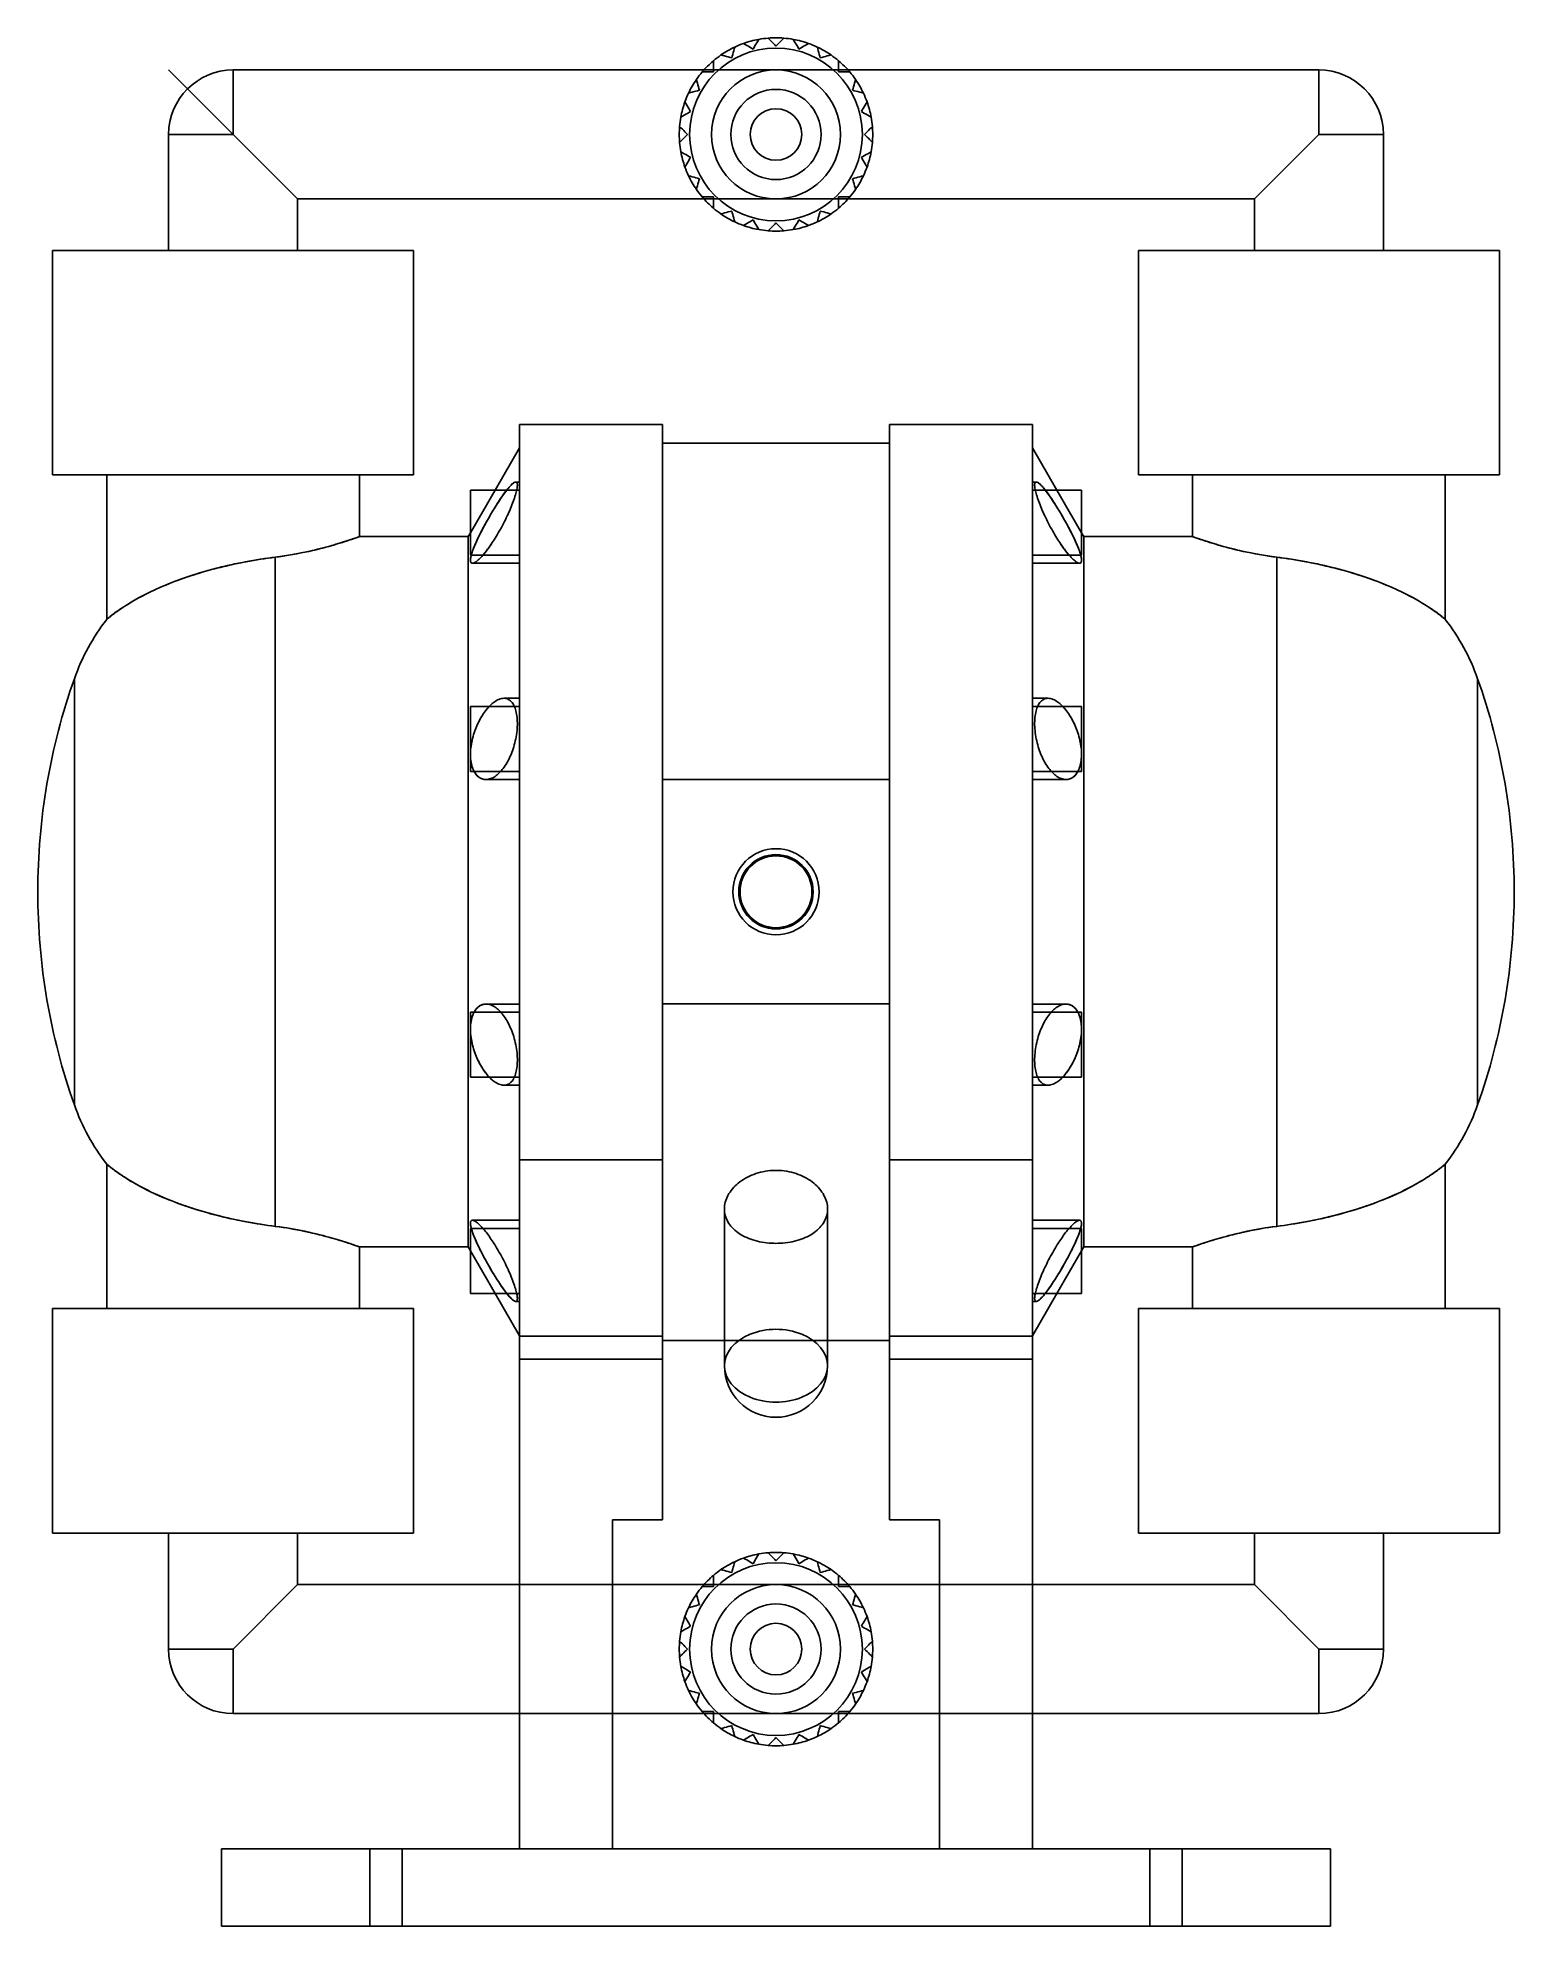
# Model space of a CAD drawing. Header units: millimetres. Extents: x -82 to 282, y 0 to 465.
import ezdxf

# ---------------------------------------------------------------- set-up
doc = ezdxf.new("R2010")
doc.units = ezdxf.units.MM
doc.layers.add('MAIN-1', color=7, linetype='Continuous')
doc.layers.add('MAIN-2', color=7, linetype='Continuous')

msp = doc.modelspace()

# ---------------------------------------------------------------- linework, layer by layer
at = {"layer": 'MAIN-1'}
for p, q in [((86.92, 460.78), (86.46, 460.9)), ((87.37, 460.66), (86.92, 460.78)), ((87.82, 460.54), (87.37, 460.66)), ((88.26, 460.42), (87.82, 460.54)), ((89.24, 460.62), (89.12, 460.19)), ((89.35, 461.05), (89.24, 460.62)), ((89.47, 461.49), (89.35, 461.05)), ((89.59, 461.94), (89.47, 461.49)), ((89.71, 462.39), (89.59, 461.94)), ((89.84, 462.85), (89.71, 462.39)), ((92.4, 463.5), (91.98, 463.74)), ((92.81, 463.27), (92.4, 463.5)), ((93.21, 463.04), (92.81, 463.27)), ((93.6, 462.81), (93.21, 463.04)), ((93.99, 462.58), (93.6, 462.81)), ((94.38, 462.36), (93.99, 462.58)), ((94.6, 462.75), (94.38, 462.36)), ((94.82, 463.14), (94.6, 462.75)), ((95.05, 463.53), (94.82, 463.14)), ((95.28, 463.93), (95.05, 463.53)), ((95.52, 464.34), (95.28, 463.93)), ((95.76, 464.75), (95.52, 464.34)), ((98.4, 464.72), (98.06, 465.06)), ((98.73, 464.39), (98.4, 464.72)), ((99.06, 464.06), (98.73, 464.39)), ((99.38, 463.74), (99.06, 464.06)), ((99.7, 463.42), (99.38, 463.74)), ((100.01, 463.11), (99.7, 463.42)), ((100.33, 463.42), (100.01, 463.11)), ((100.64, 463.74), (100.33, 463.42)), ((100.97, 464.06), (100.64, 463.74)), ((101.29, 464.39), (100.97, 464.06)), ((101.63, 464.72), (101.29, 464.39)), ((101.96, 465.06), (101.63, 464.72)), ((104.51, 464.34), (104.27, 464.75)), ((104.74, 463.93), (104.51, 464.34)), ((104.98, 463.53), (104.74, 463.93)), ((105.2, 463.14), (104.98, 463.53)), ((105.43, 462.75), (105.2, 463.14)), ((105.65, 462.36), (105.43, 462.75)), ((106.03, 462.58), (105.65, 462.36)), ((106.42, 462.81), (106.03, 462.58)), ((106.82, 463.04), (106.42, 462.81)), ((107.22, 463.27), (106.82, 463.04)), ((107.63, 463.5), (107.22, 463.27)), ((108.04, 463.74), (107.63, 463.5)), ((110.31, 462.39), (110.19, 462.85)), ((110.43, 461.94), (110.31, 462.39)), ((110.55, 461.49), (110.43, 461.94)), ((110.67, 461.05), (110.55, 461.49)), ((110.79, 460.62), (110.67, 461.05)), ((110.9, 460.19), (110.79, 460.62)), ((112.21, 460.54), (111.77, 460.42)), ((112.65, 460.66), (112.21, 460.54)), ((113.11, 460.78), (112.65, 460.66)), ((113.57, 460.9), (113.11, 460.78)), ((-33.67, 457.2), (82.26, 457.2)), ((-33.67, 457.2), (-33.67, 441.32)), ((82.33, 456.73), (81.85, 456.73)), ((82.8, 456.73), (82.33, 456.73)), ((83.26, 456.73), (82.8, 456.73)), ((83.72, 456.73), (83.26, 456.73)), ((84.17, 456.73), (83.72, 456.73)), ((84.61, 456.73), (84.17, 456.73)), ((84.61, 459.49), (84.61, 459.01)), ((84.61, 459.01), (84.61, 458.54)), ((84.61, 458.54), (84.61, 458.08)), ((84.61, 458.08), (84.61, 457.62)), ((84.61, 457.62), (84.61, 457.17)), ((84.61, 457.17), (84.61, 456.73)), ((88.69, 460.3), (88.26, 460.42)), ((89.12, 460.19), (88.69, 460.3)), ((111.33, 460.3), (110.9, 460.19)), ((111.77, 460.42), (111.33, 460.3)), ((115.41, 459.01), (115.41, 459.49)), ((115.41, 458.54), (115.41, 459.01)), ((115.41, 458.08), (115.41, 458.54)), ((115.41, 457.62), (115.41, 458.08)), ((115.41, 457.17), (115.41, 457.62)), ((115.41, 456.73), (115.41, 457.17)), ((115.86, 456.73), (115.41, 456.73)), ((116.31, 456.73), (115.86, 456.73)), ((116.76, 456.73), (116.31, 456.73)), ((117.23, 456.73), (116.76, 456.73)), ((117.7, 456.73), (117.23, 456.73)), ((118.17, 456.73), (117.7, 456.73)), ((117.76, 457.2), (233.7, 457.2)), ((233.7, 441.32), (233.7, 457.2)), ((78.95, 451.62), (78.48, 451.5)), ((79.4, 451.75), (78.95, 451.62)), ((79.85, 451.87), (79.4, 451.75)), ((80.29, 451.98), (79.85, 451.87)), ((80.72, 452.1), (80.29, 451.98)), ((80.44, 454.88), (80.56, 454.42)), ((80.56, 454.42), (80.68, 453.97)), ((80.68, 453.97), (80.8, 453.52)), ((81.15, 452.22), (80.72, 452.1)), ((80.8, 453.52), (80.92, 453.08)), ((80.92, 453.08), (81.04, 452.64)), ((81.04, 452.64), (81.15, 452.22)), ((118.87, 452.22), (118.99, 452.64)), ((119.3, 452.1), (118.87, 452.22)), ((118.99, 452.64), (119.11, 453.08)), ((119.11, 453.08), (119.22, 453.52)), ((119.22, 453.52), (119.34, 453.97)), ((119.74, 451.98), (119.3, 452.1)), ((119.34, 453.97), (119.47, 454.42)), ((119.47, 454.42), (119.59, 454.88)), ((120.18, 451.87), (119.74, 451.98)), ((120.63, 451.75), (120.18, 451.87)), ((121.08, 451.62), (120.63, 451.75)), ((121.54, 451.5), (121.08, 451.62)), ((77.59, 449.35), (77.83, 448.94)), ((77.83, 448.94), (78.07, 448.53)), ((78.07, 448.53), (78.3, 448.13)), ((78.59, 446.74), (78.2, 446.52)), ((78.3, 448.13), (78.53, 447.74)), ((78.53, 447.74), (78.75, 447.35)), ((78.97, 446.96), (78.59, 446.74)), ((78.75, 447.35), (78.97, 446.96)), ((121.05, 446.96), (121.27, 447.35)), ((121.43, 446.74), (121.05, 446.96)), ((121.27, 447.35), (121.5, 447.74)), ((121.82, 446.52), (121.43, 446.74)), ((121.5, 447.74), (121.73, 448.13)), ((121.73, 448.13), (121.96, 448.53)), ((121.96, 448.53), (122.19, 448.94)), ((122.19, 448.94), (122.43, 449.35)), ((76.28, 443.28), (76.62, 442.94)), ((77, 445.82), (76.58, 445.58)), ((76.62, 442.94), (76.95, 442.61)), ((76.95, 442.61), (77.28, 442.28)), ((77.4, 446.06), (77, 445.82)), ((77.28, 442.28), (77.6, 441.96)), ((77.81, 446.29), (77.4, 446.06)), ((77.6, 441.96), (77.92, 441.64)), ((78.2, 446.52), (77.81, 446.29)), ((122.22, 446.29), (121.82, 446.52)), ((122.11, 441.64), (122.42, 441.96)), ((122.62, 446.06), (122.22, 446.29)), ((122.42, 441.96), (122.75, 442.28)), ((123.03, 445.82), (122.62, 446.06)), ((122.75, 442.28), (123.07, 442.61)), ((123.44, 445.58), (123.03, 445.82)), ((123.07, 442.61), (123.41, 442.94)), ((123.41, 442.94), (123.74, 443.28)), ((-49.55, 441.32), (-49.55, 412.75)), ((-49.55, 441.32), (-33.67, 441.32)), ((-33.67, 441.32), (-17.8, 425.45)), ((76.62, 439.71), (76.28, 439.37)), ((76.95, 440.04), (76.62, 439.71)), ((77.28, 440.37), (76.95, 440.04)), ((77.6, 440.69), (77.28, 440.37)), ((77.92, 441.01), (77.6, 440.69)), ((77.92, 441.64), (78.23, 441.32)), ((78.23, 441.32), (77.92, 441.01)), ((121.79, 441.32), (122.11, 441.64)), ((122.11, 441.01), (121.79, 441.32)), ((122.42, 440.69), (122.11, 441.01)), ((122.75, 440.37), (122.42, 440.69)), ((123.07, 440.04), (122.75, 440.37)), ((123.41, 439.71), (123.07, 440.04)), ((123.74, 439.37), (123.41, 439.71)), ((217.82, 425.45), (233.7, 441.32)), ((233.7, 441.32), (249.57, 441.32)), ((249.57, 412.75), (249.57, 441.32)), ((76.58, 437.07), (77, 436.83)), ((77, 436.83), (77.4, 436.59)), ((77.4, 436.59), (77.81, 436.36)), ((77.83, 433.71), (77.59, 433.3)), ((77.81, 436.36), (78.2, 436.13)), ((78.07, 434.12), (77.83, 433.71)), ((78.3, 434.52), (78.07, 434.12)), ((78.2, 436.13), (78.59, 435.91)), ((78.53, 434.91), (78.3, 434.52)), ((78.75, 435.3), (78.53, 434.91)), ((78.59, 435.91), (78.97, 435.69)), ((78.97, 435.69), (78.75, 435.3)), ((121.05, 435.69), (121.43, 435.91)), ((121.27, 435.3), (121.05, 435.69)), ((121.5, 434.91), (121.27, 435.3)), ((121.43, 435.91), (121.82, 436.13)), ((121.73, 434.52), (121.5, 434.91)), ((121.96, 434.12), (121.73, 434.52)), ((121.82, 436.13), (122.22, 436.36)), ((122.19, 433.71), (121.96, 434.12)), ((122.43, 433.3), (122.19, 433.71)), ((122.22, 436.36), (122.62, 436.59)), ((122.62, 436.59), (123.03, 436.83)), ((123.03, 436.83), (123.44, 437.07)), ((78.48, 431.15), (78.95, 431.03)), ((78.95, 431.03), (79.4, 430.9)), ((79.4, 430.9), (79.85, 430.78)), ((79.85, 430.78), (80.29, 430.67)), ((80.29, 430.67), (80.72, 430.55)), ((80.56, 428.23), (80.44, 427.77)), ((80.68, 428.68), (80.56, 428.23)), ((80.8, 429.13), (80.68, 428.68)), ((80.72, 430.55), (81.15, 430.43)), ((80.92, 429.57), (80.8, 429.13)), ((81.04, 430.01), (80.92, 429.57)), ((81.15, 430.43), (81.04, 430.01)), ((118.87, 430.43), (119.3, 430.55)), ((118.99, 430.01), (118.87, 430.43)), ((119.11, 429.57), (118.99, 430.01)), ((119.22, 429.13), (119.11, 429.57)), ((119.34, 428.68), (119.22, 429.13)), ((119.3, 430.55), (119.74, 430.67)), ((119.47, 428.23), (119.34, 428.68)), ((119.59, 427.77), (119.47, 428.23)), ((119.74, 430.67), (120.18, 430.78)), ((120.18, 430.78), (120.63, 430.9)), ((120.63, 430.9), (121.08, 431.03)), ((121.08, 431.03), (121.54, 431.15)), ((82.26, 425.45), (-17.8, 425.45)), ((-17.8, 412.75), (-17.8, 425.45)), ((81.85, 425.92), (82.33, 425.92)), ((82.33, 425.92), (82.8, 425.92)), ((82.8, 425.92), (83.26, 425.92)), ((83.26, 425.92), (83.72, 425.92)), ((83.72, 425.92), (84.17, 425.92)), ((84.17, 425.92), (84.61, 425.92)), ((84.61, 425.92), (84.61, 425.48)), ((84.61, 425.48), (84.61, 425.03)), ((84.61, 425.03), (84.61, 424.57)), ((84.61, 424.57), (84.61, 424.11)), ((84.61, 424.11), (84.61, 423.64)), ((84.61, 423.64), (84.61, 423.16)), ((115.41, 425.48), (115.41, 425.92)), ((115.41, 425.92), (115.86, 425.92)), ((115.41, 425.03), (115.41, 425.48)), ((115.41, 424.57), (115.41, 425.03)), ((115.41, 424.11), (115.41, 424.57)), ((115.41, 423.64), (115.41, 424.11)), ((115.41, 423.16), (115.41, 423.64)), ((115.86, 425.92), (116.31, 425.92)), ((116.31, 425.92), (116.76, 425.92)), ((116.76, 425.92), (117.23, 425.92)), ((117.23, 425.92), (117.7, 425.92)), ((117.7, 425.92), (118.17, 425.92)), ((217.82, 425.45), (117.76, 425.45)), ((217.82, 425.45), (217.82, 412.75)), ((86.46, 421.75), (86.92, 421.87)), ((86.92, 421.87), (87.37, 421.99)), ((87.37, 421.99), (87.82, 422.11)), ((87.82, 422.11), (88.26, 422.23)), ((88.26, 422.23), (88.69, 422.35)), ((88.69, 422.35), (89.12, 422.46)), ((89.12, 422.46), (89.24, 422.03)), ((89.24, 422.03), (89.35, 421.6)), ((89.35, 421.6), (89.47, 421.16)), ((89.47, 421.16), (89.59, 420.71)), ((89.59, 420.71), (89.71, 420.26)), ((89.71, 420.26), (89.84, 419.8)), ((91.98, 418.91), (92.4, 419.15)), ((92.4, 419.15), (92.81, 419.38)), ((92.81, 419.38), (93.21, 419.61)), ((93.21, 419.61), (93.6, 419.84)), ((93.6, 419.84), (93.99, 420.07)), ((93.99, 420.07), (94.38, 420.29)), ((94.38, 420.29), (94.6, 419.9)), ((94.6, 419.9), (94.82, 419.51)), ((94.82, 419.51), (95.05, 419.12)), ((95.05, 419.12), (95.28, 418.72)), ((95.28, 418.72), (95.52, 418.31)), ((99.06, 418.59), (99.38, 418.91)), ((99.38, 418.91), (99.7, 419.23)), ((99.7, 419.23), (100.01, 419.54)), ((100.01, 419.54), (100.33, 419.23)), ((100.33, 419.23), (100.64, 418.91)), ((100.64, 418.91), (100.97, 418.59)), ((104.51, 418.31), (104.74, 418.72)), ((104.74, 418.72), (104.98, 419.12)), ((104.98, 419.12), (105.2, 419.51)), ((105.2, 419.51), (105.43, 419.9)), ((105.43, 419.9), (105.65, 420.29)), ((105.65, 420.29), (106.03, 420.07)), ((106.03, 420.07), (106.42, 419.84)), ((106.42, 419.84), (106.82, 419.61)), ((106.82, 419.61), (107.22, 419.38)), ((107.22, 419.38), (107.63, 419.15)), ((107.63, 419.15), (108.04, 418.91)), ((110.19, 419.8), (110.31, 420.26)), ((110.31, 420.26), (110.43, 420.71)), ((110.43, 420.71), (110.55, 421.16)), ((110.55, 421.16), (110.67, 421.6)), ((110.67, 421.6), (110.79, 422.03)), ((110.79, 422.03), (110.9, 422.46)), ((110.9, 422.46), (111.33, 422.35)), ((111.33, 422.35), (111.77, 422.23)), ((111.77, 422.23), (112.21, 422.11)), ((112.21, 422.11), (112.65, 421.99)), ((112.65, 421.99), (113.11, 421.87)), ((113.11, 421.87), (113.57, 421.75)), ((95.52, 418.31), (95.76, 417.9)), ((98.06, 417.59), (98.4, 417.93)), ((98.4, 417.93), (98.73, 418.26)), ((98.73, 418.26), (99.06, 418.59)), ((100.97, 418.59), (101.29, 418.26)), ((101.29, 418.26), (101.63, 417.93)), ((101.63, 417.93), (101.96, 417.59)), ((104.27, 417.9), (104.51, 418.31)), ((10.78, 412.75), (-78.12, 412.75)), ((-78.12, 357.47), (-78.12, 412.75)), ((10.78, 412.75), (10.78, 357.47)), ((189.25, 412.75), (278.15, 412.75)), ((189.25, 357.47), (189.25, 412.75)), ((278.15, 412.75), (278.15, 357.47)), ((72.07, 369.89), (36.87, 369.89)), ((36.87, 188.75), (36.87, 369.89)), ((72.07, 188.75), (72.07, 369.89)), ((127.95, 369.89), (163.16, 369.89)), ((127.95, 369.89), (127.95, 188.75)), ((163.16, 369.89), (163.16, 188.75)), ((36.87, 364.13), (30.85, 353.71)), ((127.95, 365.28), (72.07, 365.28)), ((163.16, 364.13), (169.17, 353.71)), ((10.78, 357.47), (-78.12, 357.47)), ((-64.79, 321.89), (-64.79, 357.47)), ((-2.56, 357.47), (-2.56, 342.26)), ((24.8, 353.71), (24.8, 342.65)), ((36.16, 353.71), (24.8, 353.71)), ((33.7, 353.71), (33.94, 354.01)), ((33.94, 354.01), (34.17, 354.29)), ((34.17, 354.29), (34.39, 354.54)), ((34.39, 354.54), (34.6, 354.77)), ((34.6, 354.77), (34.8, 354.98)), ((34.8, 354.98), (35, 355.16)), ((35, 355.16), (35.18, 355.32)), ((35.18, 355.32), (35.36, 355.46)), ((35.36, 355.46), (35.52, 355.57)), ((35.52, 355.57), (35.67, 355.64)), ((35.67, 355.64), (35.81, 355.69)), ((35.81, 355.69), (35.93, 355.71)), ((35.93, 355.71), (36.03, 355.7)), ((36.03, 355.7), (36.11, 355.65)), ((36.13, 353.58), (36.06, 353.25)), ((36.11, 355.65), (36.18, 355.59)), ((36.2, 353.88), (36.13, 353.58)), ((36.18, 355.59), (36.24, 355.49)), ((36.25, 354.17), (36.2, 353.88)), ((36.24, 355.49), (36.28, 355.38)), ((36.29, 354.43), (36.25, 354.17)), ((36.28, 355.38), (36.31, 355.24)), ((36.32, 354.67), (36.29, 354.43)), ((36.31, 355.24), (36.33, 355.07)), ((36.33, 354.88), (36.32, 354.67)), ((36.33, 355.07), (36.33, 354.88)), ((163.7, 355.07), (163.71, 355.24)), ((163.7, 354.88), (163.7, 355.07)), ((163.71, 354.67), (163.7, 354.88)), ((163.71, 355.24), (163.74, 355.38)), ((163.73, 354.43), (163.71, 354.67)), ((163.77, 354.17), (163.73, 354.43)), ((163.74, 355.38), (163.79, 355.49)), ((163.82, 353.88), (163.77, 354.17)), ((163.79, 355.49), (163.84, 355.59)), ((163.89, 353.58), (163.82, 353.88)), ((163.84, 355.59), (163.92, 355.65)), ((163.86, 353.71), (175.23, 353.71)), ((163.97, 353.25), (163.89, 353.58)), ((163.92, 355.65), (164, 355.7)), ((164, 355.7), (164.1, 355.71)), ((164.1, 355.71), (164.22, 355.69)), ((164.22, 355.69), (164.35, 355.64)), ((164.35, 355.64), (164.51, 355.57)), ((164.51, 355.57), (164.67, 355.46)), ((164.67, 355.46), (164.84, 355.32)), ((164.84, 355.32), (165.03, 355.16)), ((165.03, 355.16), (165.22, 354.98)), ((165.22, 354.98), (165.42, 354.77)), ((165.42, 354.77), (165.63, 354.54)), ((165.63, 354.54), (165.85, 354.29)), ((165.85, 354.29), (166.08, 354.01)), ((166.08, 354.01), (166.32, 353.71)), ((175.23, 342.65), (175.23, 353.71)), ((189.25, 357.47), (278.15, 357.47)), ((202.58, 342.26), (202.58, 357.47)), ((264.81, 357.47), (264.81, 321.89)), ((34.63, 349.18), (34.44, 348.74)), ((34.81, 349.62), (34.63, 349.18)), ((34.98, 350.06), (34.81, 349.62)), ((35.15, 350.49), (34.98, 350.06)), ((35.31, 350.92), (35.15, 350.49)), ((35.47, 351.34), (35.31, 350.92)), ((35.61, 351.75), (35.47, 351.34)), ((35.74, 352.15), (35.61, 351.75)), ((35.86, 352.53), (35.74, 352.15)), ((35.96, 352.9), (35.86, 352.53)), ((36.06, 353.25), (35.96, 352.9)), ((164.06, 352.9), (163.97, 353.25)), ((164.17, 352.53), (164.06, 352.9)), ((164.29, 352.15), (164.17, 352.53)), ((164.42, 351.75), (164.29, 352.15)), ((164.56, 351.34), (164.42, 351.75)), ((164.71, 350.92), (164.56, 351.34)), ((164.87, 350.49), (164.71, 350.92)), ((165.04, 350.06), (164.87, 350.49)), ((165.22, 349.62), (165.04, 350.06)), ((165.4, 349.18), (165.22, 349.62)), ((165.59, 348.74), (165.4, 349.18)), ((32.39, 344.54), (32.14, 344.08)), ((32.64, 345.01), (32.39, 344.54)), ((32.89, 345.48), (32.64, 345.01)), ((33.13, 345.96), (32.89, 345.48)), ((33.37, 346.43), (33.13, 345.96)), ((33.6, 346.9), (33.37, 346.43)), ((33.82, 347.37), (33.6, 346.9)), ((34.03, 347.83), (33.82, 347.37)), ((34.24, 348.29), (34.03, 347.83)), ((34.44, 348.74), (34.24, 348.29)), ((165.78, 348.29), (165.59, 348.74)), ((165.99, 347.83), (165.78, 348.29)), ((166.21, 347.37), (165.99, 347.83)), ((166.43, 346.9), (166.21, 347.37)), ((166.66, 346.43), (166.43, 346.9)), ((166.89, 345.96), (166.66, 346.43)), ((167.13, 345.48), (166.89, 345.96)), ((167.38, 345.01), (167.13, 345.48)), ((167.63, 344.54), (167.38, 345.01)), ((167.89, 344.08), (167.63, 344.54)), ((-11.5, 339.5), (-10.84, 339.67)), ((-10.84, 339.67), (-10.18, 339.85)), ((-10.18, 339.85), (-9.55, 340.03)), ((-9.55, 340.03), (-8.94, 340.2)), ((-8.94, 340.2), (-8.34, 340.38)), ((-8.34, 340.38), (-7.77, 340.55)), ((-7.77, 340.55), (-7.22, 340.72)), ((-7.22, 340.72), (-6.7, 340.88)), ((-6.7, 340.88), (-6.21, 341.03)), ((-6.21, 341.03), (-5.74, 341.18)), ((-5.74, 341.18), (-5.3, 341.33)), ((-5.3, 341.33), (-4.9, 341.46)), ((-4.9, 341.46), (-4.52, 341.58)), ((-4.52, 341.58), (-4.18, 341.7)), ((-4.18, 341.7), (-3.87, 341.8)), ((-3.87, 341.8), (-3.6, 341.9)), ((-3.6, 341.9), (-3.35, 341.98)), ((-3.35, 341.98), (-3.14, 342.06)), ((-3.14, 342.06), (-2.96, 342.12)), ((-2.96, 342.12), (-2.82, 342.17)), ((-2.82, 342.17), (-2.7, 342.21)), ((-2.7, 342.21), (-2.62, 342.24)), ((-2.62, 342.24), (-2.57, 342.26)), ((-2.57, 342.26), (-2.56, 342.26)), ((-2.56, 342.26), (24.24, 342.26)), ((24.8, 343.23), (24.24, 342.26)), ((24.24, 167.32), (24.24, 342.26)), ((24.8, 342.65), (24.8, 337.71)), ((29.43, 339.74), (29.19, 339.41)), ((29.67, 340.08), (29.43, 339.74)), ((29.91, 340.43), (29.67, 340.08)), ((30.14, 340.78), (29.91, 340.43)), ((30.38, 341.14), (30.14, 340.78)), ((30.61, 341.5), (30.38, 341.14)), ((30.85, 341.88), (30.61, 341.5)), ((31.11, 342.3), (30.85, 341.88)), ((31.36, 342.73), (31.11, 342.3)), ((31.62, 343.17), (31.36, 342.73)), ((31.88, 343.62), (31.62, 343.17)), ((32.14, 344.08), (31.88, 343.62)), ((168.14, 343.62), (167.89, 344.08)), ((168.4, 343.17), (168.14, 343.62)), ((168.66, 342.73), (168.4, 343.17)), ((168.92, 342.3), (168.66, 342.73)), ((169.18, 341.88), (168.92, 342.3)), ((169.41, 341.5), (169.18, 341.88)), ((169.65, 341.14), (169.41, 341.5)), ((169.88, 340.78), (169.65, 341.14)), ((170.12, 340.43), (169.88, 340.78)), ((170.36, 340.08), (170.12, 340.43)), ((170.6, 339.74), (170.36, 340.08)), ((170.84, 339.41), (170.6, 339.74)), ((175.23, 343.23), (175.78, 342.26)), ((175.23, 337.71), (175.23, 342.65)), ((175.78, 342.26), (202.58, 342.26)), ((175.78, 167.32), (175.78, 342.26)), ((202.58, 342.26), (202.6, 342.26)), ((202.6, 342.26), (202.65, 342.24)), ((202.65, 342.24), (202.73, 342.21)), ((202.73, 342.21), (202.84, 342.17)), ((202.84, 342.17), (202.99, 342.12)), ((202.99, 342.12), (203.17, 342.06)), ((203.17, 342.06), (203.38, 341.98)), ((203.38, 341.98), (203.62, 341.9)), ((203.62, 341.9), (203.9, 341.8)), ((203.9, 341.8), (204.21, 341.7)), ((204.21, 341.7), (204.55, 341.58)), ((204.55, 341.58), (204.92, 341.46)), ((204.92, 341.46), (205.33, 341.33)), ((205.33, 341.33), (205.76, 341.18)), ((205.76, 341.18), (206.23, 341.03)), ((206.23, 341.03), (206.73, 340.88)), ((206.73, 340.88), (207.25, 340.72)), ((207.25, 340.72), (207.8, 340.55)), ((207.8, 340.55), (208.36, 340.38)), ((208.36, 340.38), (208.96, 340.2)), ((208.96, 340.2), (209.58, 340.03)), ((209.58, 340.03), (210.21, 339.85)), ((210.21, 339.85), (210.86, 339.67)), ((210.86, 339.67), (211.53, 339.5)), ((-36.86, 334.69), (-35.95, 334.91)), ((-35.95, 334.91), (-35.04, 335.12)), ((-35.04, 335.12), (-34.13, 335.33)), ((-34.13, 335.33), (-33.21, 335.53)), ((-33.21, 335.53), (-32.3, 335.72)), ((-32.3, 335.72), (-31.38, 335.9)), ((-31.38, 335.9), (-30.47, 336.08)), ((-30.47, 336.08), (-29.55, 336.24)), ((-29.55, 336.24), (-28.64, 336.4)), ((-28.64, 336.4), (-27.73, 336.56)), ((-27.73, 336.56), (-26.83, 336.7)), ((-26.83, 336.7), (-25.93, 336.84)), ((-25.93, 336.84), (-25.04, 336.97)), ((-25.04, 336.97), (-24.15, 337.09)), ((-24.15, 337.09), (-23.27, 337.2)), ((-23.27, 337.2), (-22.31, 337.33)), ((-23.27, 337.2), (-23.27, 172.38)), ((-22.31, 337.33), (-21.36, 337.47)), ((-21.36, 337.47), (-20.43, 337.61)), ((-20.43, 337.61), (-19.51, 337.76)), ((-19.51, 337.76), (-18.61, 337.92)), ((-18.61, 337.92), (-17.73, 338.08)), ((-17.73, 338.08), (-16.87, 338.25)), ((-16.87, 338.25), (-16.03, 338.43)), ((-16.03, 338.43), (-15.21, 338.6)), ((-15.21, 338.6), (-14.42, 338.78)), ((-14.42, 338.78), (-13.65, 338.96)), ((-13.65, 338.96), (-12.9, 339.14)), ((-12.9, 339.14), (-12.19, 339.32)), ((-12.19, 339.32), (-11.5, 339.5)), ((27.84, 337.71), (24.8, 337.71)), ((24.8, 336.77), (24.82, 336.91)), ((24.8, 336.22), (24.8, 336.77)), ((24.83, 336.06), (24.8, 336.22)), ((24.82, 336.91), (24.84, 337.05)), ((24.88, 335.94), (24.83, 336.06)), ((24.84, 337.05), (24.87, 337.2)), ((24.87, 337.2), (24.9, 337.36)), ((24.95, 335.84), (24.88, 335.94)), ((24.9, 337.36), (24.94, 337.53)), ((24.94, 337.53), (24.98, 337.71)), ((25.04, 335.76), (24.95, 335.84)), ((25.15, 335.72), (25.04, 335.76)), ((25.27, 335.71), (25.15, 335.72)), ((25.39, 335.72), (25.27, 335.71)), ((25.53, 335.75), (25.39, 335.72)), ((25.67, 335.81), (25.53, 335.75)), ((25.83, 335.89), (25.67, 335.81)), ((25.99, 335.98), (25.83, 335.89)), ((26.16, 336.09), (25.99, 335.98)), ((26.33, 336.22), (26.16, 336.09)), ((26.51, 336.37), (26.33, 336.22)), ((26.7, 336.53), (26.51, 336.37)), ((26.9, 336.71), (26.7, 336.53)), ((27.11, 336.91), (26.9, 336.71)), ((27.32, 337.13), (27.11, 336.91)), ((27.54, 337.37), (27.32, 337.13)), ((27.76, 337.62), (27.54, 337.37)), ((27.99, 337.88), (27.76, 337.62)), ((28.23, 338.16), (27.99, 337.88)), ((28.46, 338.46), (28.23, 338.16)), ((28.7, 338.76), (28.46, 338.46)), ((28.94, 339.08), (28.7, 338.76)), ((29.19, 339.41), (28.94, 339.08)), ((171.08, 339.08), (170.84, 339.41)), ((171.32, 338.76), (171.08, 339.08)), ((171.56, 338.46), (171.32, 338.76)), ((171.8, 338.16), (171.56, 338.46)), ((172.03, 337.88), (171.8, 338.16)), ((172.26, 337.62), (172.03, 337.88)), ((172.18, 337.71), (175.23, 337.71)), ((172.49, 337.37), (172.26, 337.62)), ((172.71, 337.13), (172.49, 337.37)), ((172.92, 336.91), (172.71, 337.13)), ((173.13, 336.71), (172.92, 336.91)), ((173.32, 336.53), (173.13, 336.71)), ((173.51, 336.37), (173.32, 336.53)), ((173.7, 336.22), (173.51, 336.37)), ((173.87, 336.09), (173.7, 336.22)), ((174.04, 335.98), (173.87, 336.09)), ((174.2, 335.89), (174.04, 335.98)), ((174.35, 335.81), (174.2, 335.89)), ((174.5, 335.75), (174.35, 335.81)), ((174.63, 335.72), (174.5, 335.75)), ((174.76, 335.71), (174.63, 335.72)), ((174.88, 335.72), (174.76, 335.71)), ((174.98, 335.76), (174.88, 335.72)), ((175.07, 335.84), (174.98, 335.76)), ((175.04, 337.71), (175.09, 337.53)), ((175.14, 335.94), (175.07, 335.84)), ((175.09, 337.53), (175.13, 337.36)), ((175.13, 337.36), (175.16, 337.2)), ((175.19, 336.06), (175.14, 335.94)), ((175.16, 337.2), (175.19, 337.05)), ((175.19, 337.05), (175.21, 336.91)), ((175.23, 336.22), (175.19, 336.06)), ((175.21, 336.91), (175.23, 336.77)), ((175.23, 336.77), (175.23, 336.22)), ((211.53, 339.5), (212.21, 339.32)), ((212.21, 339.32), (212.93, 339.14)), ((212.93, 339.14), (213.67, 338.96)), ((213.67, 338.96), (214.44, 338.78)), ((214.44, 338.78), (215.24, 338.6)), ((215.24, 338.6), (216.05, 338.43)), ((216.05, 338.43), (216.89, 338.25)), ((216.89, 338.25), (217.75, 338.08)), ((217.75, 338.08), (218.64, 337.92)), ((218.64, 337.92), (219.54, 337.76)), ((219.54, 337.76), (220.45, 337.61)), ((220.45, 337.61), (221.39, 337.47)), ((221.39, 337.47), (222.33, 337.33)), ((222.33, 337.33), (223.3, 337.2)), ((223.3, 337.2), (224.21, 337.08)), ((223.3, 172.38), (223.3, 337.2)), ((224.21, 337.08), (225.13, 336.96)), ((225.13, 336.96), (226.05, 336.82)), ((226.05, 336.82), (226.98, 336.68)), ((226.98, 336.68), (227.92, 336.53)), ((227.92, 336.53), (228.86, 336.37)), ((228.86, 336.37), (229.8, 336.2)), ((229.8, 336.2), (230.74, 336.03)), ((230.74, 336.03), (231.69, 335.84)), ((231.69, 335.84), (232.64, 335.65)), ((232.64, 335.65), (233.59, 335.45)), ((233.59, 335.45), (234.54, 335.24)), ((234.54, 335.24), (235.48, 335.03)), ((235.48, 335.03), (236.42, 334.8)), ((-50.99, 330.03), (-50.25, 330.34)), ((-50.25, 330.34), (-49.5, 330.65)), ((-49.5, 330.65), (-48.73, 330.95)), ((-48.73, 330.95), (-47.95, 331.26)), ((-47.95, 331.26), (-47.15, 331.55)), ((-47.15, 331.55), (-46.35, 331.85)), ((-46.35, 331.85), (-45.53, 332.13)), ((-45.53, 332.13), (-44.7, 332.42)), ((-44.7, 332.42), (-43.86, 332.69)), ((-43.86, 332.69), (-43.02, 332.96)), ((-43.02, 332.96), (-42.16, 333.23)), ((-42.16, 333.23), (-41.29, 333.49)), ((-41.29, 333.49), (-40.42, 333.74)), ((-40.42, 333.74), (-39.54, 333.99)), ((-39.54, 333.99), (-38.65, 334.23)), ((-38.65, 334.23), (-37.76, 334.46)), ((-37.76, 334.46), (-36.86, 334.69)), ((236.42, 334.8), (237.36, 334.57)), ((237.36, 334.57), (238.29, 334.33)), ((238.29, 334.33), (239.21, 334.08)), ((239.21, 334.08), (240.13, 333.83)), ((240.13, 333.83), (241.04, 333.57)), ((241.04, 333.57), (241.94, 333.3)), ((241.94, 333.3), (242.83, 333.03)), ((242.83, 333.03), (243.71, 332.75)), ((243.71, 332.75), (244.59, 332.46)), ((244.59, 332.46), (245.45, 332.17)), ((245.45, 332.17), (246.3, 331.87)), ((246.3, 331.87), (247.14, 331.57)), ((247.14, 331.57), (247.96, 331.26)), ((247.96, 331.26), (248.77, 330.95)), ((248.77, 330.95), (249.57, 330.63)), ((249.57, 330.63), (250.35, 330.31)), ((250.35, 330.31), (251.12, 329.98)), ((-59.62, 325.58), (-59.13, 325.89)), ((-59.13, 325.89), (-58.61, 326.2)), ((-58.61, 326.2), (-58.07, 326.51)), ((-58.07, 326.51), (-57.52, 326.83)), ((-57.52, 326.83), (-56.94, 327.15)), ((-56.94, 327.15), (-56.35, 327.47)), ((-56.35, 327.47), (-55.74, 327.79)), ((-55.74, 327.79), (-55.11, 328.11)), ((-55.11, 328.11), (-54.47, 328.43)), ((-54.47, 328.43), (-53.8, 328.76)), ((-53.8, 328.76), (-53.12, 329.08)), ((-53.12, 329.08), (-52.43, 329.39)), ((-52.43, 329.39), (-51.72, 329.71)), ((-51.72, 329.71), (-50.99, 330.03)), ((251.12, 329.98), (251.87, 329.66)), ((251.87, 329.66), (252.6, 329.33)), ((252.6, 329.33), (253.32, 329)), ((253.32, 329), (254.02, 328.67)), ((254.02, 328.67), (254.7, 328.33)), ((254.7, 328.33), (255.36, 328)), ((255.36, 328), (256.01, 327.66)), ((256.01, 327.66), (256.63, 327.33)), ((256.63, 327.33), (257.24, 327)), ((257.24, 327), (257.82, 326.67)), ((257.82, 326.67), (258.38, 326.35)), ((258.38, 326.35), (258.91, 326.03)), ((258.91, 326.03), (259.42, 325.72)), ((259.42, 325.72), (259.91, 325.42)), ((-64.79, 321.89), (-64.77, 321.9)), ((-64.77, 321.9), (-64.73, 321.94)), ((-64.73, 321.94), (-64.66, 321.99)), ((-64.66, 321.99), (-64.56, 322.07)), ((-64.56, 322.07), (-64.44, 322.17)), ((-64.44, 322.17), (-64.29, 322.3)), ((-64.29, 322.3), (-64.11, 322.44)), ((-64.11, 322.44), (-63.91, 322.6)), ((-63.91, 322.6), (-63.68, 322.78)), ((-63.68, 322.78), (-63.43, 322.97)), ((-63.43, 322.97), (-63.15, 323.18)), ((-63.15, 323.18), (-62.85, 323.41)), ((-62.85, 323.41), (-62.52, 323.64)), ((-62.52, 323.64), (-62.17, 323.89)), ((-62.17, 323.89), (-61.8, 324.15)), ((-61.8, 324.15), (-61.41, 324.42)), ((-61.41, 324.42), (-61, 324.7)), ((-61, 324.7), (-60.56, 324.99)), ((-60.56, 324.99), (-60.1, 325.28)), ((-60.1, 325.28), (-59.62, 325.58)), ((259.91, 325.42), (260.38, 325.12)), ((260.38, 325.12), (260.82, 324.83)), ((260.82, 324.83), (261.24, 324.55)), ((261.24, 324.55), (261.64, 324.28)), ((261.64, 324.28), (262.01, 324.02)), ((262.01, 324.02), (262.36, 323.77)), ((262.36, 323.77), (262.69, 323.54)), ((262.69, 323.54), (263, 323.31)), ((263, 323.31), (263.28, 323.1)), ((263.28, 323.1), (263.54, 322.9)), ((263.54, 322.9), (263.78, 322.72)), ((263.78, 322.72), (263.99, 322.55)), ((263.99, 322.55), (264.18, 322.4)), ((264.18, 322.4), (264.35, 322.27)), ((264.35, 322.27), (264.49, 322.16)), ((264.49, 322.16), (264.6, 322.06)), ((264.6, 322.06), (264.69, 321.99)), ((264.69, 321.99), (264.76, 321.93)), ((264.76, 321.93), (264.8, 321.9)), ((264.8, 321.9), (264.81, 321.89)), ((-72.75, 202.31), (-72.75, 307.28)), ((272.78, 202.31), (272.78, 307.28)), ((32.08, 302.3), (32.39, 302.38)), ((32.39, 302.38), (32.69, 302.43)), ((32.69, 302.43), (32.98, 302.45)), ((32.98, 302.45), (33.22, 302.44)), ((33.22, 302.44), (33.45, 302.41)), ((33.45, 302.41), (33.67, 302.36)), ((33.67, 302.36), (33.89, 302.29)), ((166.14, 302.29), (166.35, 302.36)), ((166.35, 302.36), (166.58, 302.41)), ((166.58, 302.41), (166.81, 302.44)), ((166.81, 302.44), (167.05, 302.45)), ((167.05, 302.45), (167.34, 302.43)), ((167.34, 302.43), (167.64, 302.38)), ((167.64, 302.38), (167.94, 302.3)), ((24.8, 300.45), (24.8, 285.06)), ((35.59, 300.45), (24.8, 300.45)), ((29.41, 300.45), (29.65, 300.7)), ((29.65, 300.7), (29.89, 300.93)), ((29.89, 300.93), (30.13, 301.15)), ((30.13, 301.15), (30.37, 301.34)), ((30.37, 301.34), (30.61, 301.52)), ((30.61, 301.52), (30.85, 301.69)), ((30.85, 301.69), (31.16, 301.88)), ((31.16, 301.88), (31.47, 302.05)), ((31.47, 302.05), (31.78, 302.19)), ((31.78, 302.19), (32.08, 302.3)), ((33.89, 302.29), (34.1, 302.19)), ((34.1, 302.19), (34.3, 302.08)), ((34.3, 302.08), (34.49, 301.94)), ((34.49, 301.94), (34.68, 301.79)), ((34.68, 301.79), (34.85, 301.61)), ((34.85, 301.61), (35.03, 301.4)), ((35.03, 301.4), (35.19, 301.18)), ((35.19, 301.18), (35.35, 300.93)), ((35.35, 300.93), (35.5, 300.65)), ((35.5, 300.65), (35.63, 300.36)), ((35.63, 300.36), (35.76, 300.04)), ((35.76, 300.04), (35.88, 299.7)), ((35.88, 299.7), (35.98, 299.34)), ((35.98, 299.34), (36.07, 298.96)), ((36.07, 298.96), (36.14, 298.57)), ((36.14, 298.57), (36.21, 298.16)), ((36.21, 298.16), (36.26, 297.73)), ((36.26, 297.73), (36.3, 297.3)), ((163.73, 297.3), (163.77, 297.73)), ((163.77, 297.73), (163.82, 298.16)), ((163.82, 298.16), (163.88, 298.57)), ((163.88, 298.57), (163.96, 298.96)), ((163.96, 298.96), (164.05, 299.34)), ((164.05, 299.34), (164.15, 299.7)), ((164.15, 299.7), (164.26, 300.04)), ((164.26, 300.04), (164.39, 300.36)), ((164.39, 300.36), (164.53, 300.65)), ((164.43, 300.45), (175.23, 300.45)), ((164.53, 300.65), (164.68, 300.93)), ((164.68, 300.93), (164.83, 301.18)), ((164.83, 301.18), (165, 301.4)), ((165, 301.4), (165.17, 301.61)), ((165.17, 301.61), (165.35, 301.79)), ((165.35, 301.79), (165.53, 301.94)), ((165.53, 301.94), (165.73, 302.08)), ((165.73, 302.08), (165.93, 302.19)), ((165.93, 302.19), (166.14, 302.29)), ((167.94, 302.3), (168.25, 302.19)), ((168.25, 302.19), (168.56, 302.05)), ((168.56, 302.05), (168.87, 301.88)), ((168.87, 301.88), (169.18, 301.69)), ((169.18, 301.69), (169.42, 301.52)), ((169.42, 301.52), (169.66, 301.34)), ((169.66, 301.34), (169.89, 301.15)), ((169.89, 301.15), (170.13, 300.93)), ((170.13, 300.93), (170.38, 300.7)), ((170.38, 300.7), (170.62, 300.45)), ((175.23, 285.06), (175.23, 300.45)), ((36.11, 293.48), (36.03, 292.97)), ((36.18, 293.99), (36.11, 293.48)), ((36.24, 294.49), (36.18, 293.99)), ((36.28, 294.98), (36.24, 294.49)), ((36.31, 295.47), (36.28, 294.98)), ((36.3, 297.3), (36.32, 296.85)), ((36.33, 295.94), (36.31, 295.47)), ((36.32, 296.85), (36.33, 296.4)), ((36.33, 296.4), (36.33, 295.94)), ((163.7, 296.4), (163.71, 296.85)), ((163.7, 295.94), (163.7, 296.4)), ((163.72, 295.47), (163.7, 295.94)), ((163.71, 296.85), (163.73, 297.3)), ((163.75, 294.98), (163.72, 295.47)), ((163.79, 294.49), (163.75, 294.98)), ((163.85, 293.99), (163.79, 294.49)), ((163.92, 293.48), (163.85, 293.99)), ((164, 292.97), (163.92, 293.48)), ((34.77, 288.62), (34.59, 288.19)), ((34.95, 289.06), (34.77, 288.62)), ((35.11, 289.51), (34.95, 289.06)), ((35.28, 289.98), (35.11, 289.51)), ((35.43, 290.47), (35.28, 289.98)), ((35.57, 290.96), (35.43, 290.47)), ((35.7, 291.45), (35.57, 290.96)), ((35.82, 291.96), (35.7, 291.45)), ((35.93, 292.46), (35.82, 291.96)), ((36.03, 292.97), (35.93, 292.46)), ((164.09, 292.46), (164, 292.97)), ((164.2, 291.96), (164.09, 292.46)), ((164.32, 291.45), (164.2, 291.96)), ((164.45, 290.96), (164.32, 291.45)), ((164.6, 290.47), (164.45, 290.96)), ((164.75, 289.98), (164.6, 290.47)), ((164.91, 289.51), (164.75, 289.98)), ((165.08, 289.06), (164.91, 289.51)), ((165.25, 288.62), (165.08, 289.06)), ((165.43, 288.19), (165.25, 288.62)), ((24.8, 284.45), (24.8, 285.06)), ((32.26, 284.45), (24.8, 284.45)), ((25.84, 284.17), (25.67, 284.45)), ((26.01, 283.91), (25.84, 284.17)), ((26.19, 283.67), (26.01, 283.91)), ((31.61, 283.81), (31.36, 283.59)), ((31.87, 284.05), (31.61, 283.81)), ((32.12, 284.31), (31.87, 284.05)), ((32.37, 284.58), (32.12, 284.31)), ((32.62, 284.88), (32.37, 284.58)), ((32.87, 285.19), (32.62, 284.88)), ((33.1, 285.52), (32.87, 285.19)), ((33.34, 285.87), (33.1, 285.52)), ((33.57, 286.22), (33.34, 285.87)), ((33.79, 286.6), (33.57, 286.22)), ((34, 286.98), (33.79, 286.6)), ((34.21, 287.38), (34, 286.98)), ((34.4, 287.78), (34.21, 287.38)), ((34.59, 288.19), (34.4, 287.78)), ((165.62, 287.78), (165.43, 288.19)), ((165.82, 287.38), (165.62, 287.78)), ((166.02, 286.98), (165.82, 287.38)), ((166.24, 286.6), (166.02, 286.98)), ((166.46, 286.22), (166.24, 286.6)), ((166.69, 285.87), (166.46, 286.22)), ((166.92, 285.52), (166.69, 285.87)), ((167.16, 285.19), (166.92, 285.52)), ((167.4, 284.88), (167.16, 285.19)), ((167.65, 284.58), (167.4, 284.88)), ((167.9, 284.31), (167.65, 284.58)), ((167.77, 284.45), (175.23, 284.45)), ((168.16, 284.05), (167.9, 284.31)), ((168.41, 283.81), (168.16, 284.05)), ((168.67, 283.59), (168.41, 283.81)), ((174.02, 283.91), (173.84, 283.67)), ((174.19, 284.17), (174.02, 283.91)), ((174.35, 284.45), (174.19, 284.17)), ((175.23, 284.45), (175.23, 285.06)), ((26.37, 283.46), (26.19, 283.67)), ((26.57, 283.27), (26.37, 283.46)), ((26.77, 283.1), (26.57, 283.27)), ((26.98, 282.94), (26.77, 283.1)), ((27.21, 282.81), (26.98, 282.94)), ((27.43, 282.7), (27.21, 282.81)), ((27.67, 282.6), (27.43, 282.7)), ((27.91, 282.53), (27.67, 282.6)), ((28.16, 282.48), (27.91, 282.53)), ((28.41, 282.46), (28.16, 282.48)), ((28.66, 282.45), (28.41, 282.46)), ((28.94, 282.47), (28.66, 282.45)), ((29.22, 282.51), (28.94, 282.47)), ((29.49, 282.58), (29.22, 282.51)), ((29.77, 282.66), (29.49, 282.58)), ((30.04, 282.77), (29.77, 282.66)), ((30.31, 282.89), (30.04, 282.77)), ((30.58, 283.04), (30.31, 282.89)), ((30.85, 283.21), (30.58, 283.04)), ((31.1, 283.39), (30.85, 283.21)), ((31.36, 283.59), (31.1, 283.39)), ((168.92, 283.39), (168.67, 283.59)), ((169.18, 283.21), (168.92, 283.39)), ((169.45, 283.04), (169.18, 283.21)), ((169.72, 282.89), (169.45, 283.04)), ((169.99, 282.77), (169.72, 282.89)), ((170.26, 282.66), (169.99, 282.77)), ((170.53, 282.58), (170.26, 282.66)), ((170.81, 282.51), (170.53, 282.58)), ((171.09, 282.47), (170.81, 282.51)), ((171.36, 282.45), (171.09, 282.47)), ((171.62, 282.46), (171.36, 282.45)), ((171.87, 282.48), (171.62, 282.46)), ((172.11, 282.53), (171.87, 282.48)), ((172.35, 282.6), (172.11, 282.53)), ((172.59, 282.7), (172.35, 282.6)), ((172.82, 282.81), (172.59, 282.7)), ((173.04, 282.94), (172.82, 282.81)), ((173.26, 283.1), (173.04, 282.94)), ((173.46, 283.27), (173.26, 283.1)), ((173.65, 283.46), (173.46, 283.27)), ((173.84, 283.67), (173.65, 283.46)), ((24.8, 224.53), (24.8, 225.14)), ((32.26, 225.14), (24.8, 225.14)), ((24.8, 209.13), (24.8, 224.53)), ((25.67, 225.14), (25.84, 225.42)), ((25.84, 225.42), (26.01, 225.68)), ((26.01, 225.68), (26.19, 225.92)), ((26.19, 225.92), (26.37, 226.13)), ((26.37, 226.13), (26.57, 226.32)), ((26.57, 226.32), (26.77, 226.49)), ((26.77, 226.49), (26.98, 226.64)), ((26.98, 226.64), (27.21, 226.78)), ((27.21, 226.78), (27.43, 226.89)), ((27.43, 226.89), (27.67, 226.98)), ((27.67, 226.98), (27.91, 227.05)), ((27.91, 227.05), (28.16, 227.1)), ((28.16, 227.1), (28.41, 227.13)), ((28.41, 227.13), (28.66, 227.14)), ((28.66, 227.14), (28.94, 227.12)), ((28.94, 227.12), (29.22, 227.08)), ((29.22, 227.08), (29.49, 227.01)), ((29.49, 227.01), (29.77, 226.93)), ((29.77, 226.93), (30.04, 226.82)), ((30.04, 226.82), (30.31, 226.69)), ((30.31, 226.69), (30.58, 226.55)), ((30.58, 226.55), (30.85, 226.37)), ((30.85, 226.37), (31.1, 226.19)), ((31.1, 226.19), (31.36, 225.99)), ((31.36, 225.99), (31.61, 225.78)), ((31.61, 225.78), (31.87, 225.54)), ((31.87, 225.54), (32.12, 225.28)), ((32.12, 225.28), (32.37, 225)), ((32.37, 225), (32.62, 224.71)), ((32.62, 224.71), (32.87, 224.4)), ((32.87, 224.4), (33.1, 224.07)), ((33.1, 224.07), (33.34, 223.72)), ((33.34, 223.72), (33.57, 223.36)), ((33.57, 223.36), (33.79, 222.99)), ((166.24, 222.99), (166.46, 223.36)), ((166.46, 223.36), (166.69, 223.72)), ((166.69, 223.72), (166.92, 224.07)), ((166.92, 224.07), (167.16, 224.4)), ((167.16, 224.4), (167.4, 224.71)), ((167.4, 224.71), (167.65, 225)), ((167.65, 225), (167.9, 225.28)), ((167.77, 225.14), (175.23, 225.14)), ((167.9, 225.28), (168.16, 225.54)), ((168.16, 225.54), (168.41, 225.78)), ((168.41, 225.78), (168.67, 225.99)), ((168.67, 225.99), (168.92, 226.19)), ((168.92, 226.19), (169.18, 226.38)), ((169.18, 226.38), (169.45, 226.55)), ((169.45, 226.55), (169.72, 226.69)), ((169.72, 226.69), (169.99, 226.82)), ((169.99, 226.82), (170.26, 226.93)), ((170.26, 226.93), (170.53, 227.01)), ((170.53, 227.01), (170.81, 227.08)), ((170.81, 227.08), (171.09, 227.12)), ((171.09, 227.12), (171.36, 227.14)), ((171.36, 227.14), (171.62, 227.13)), ((171.62, 227.13), (171.87, 227.1)), ((171.87, 227.1), (172.11, 227.05)), ((172.11, 227.05), (172.35, 226.98)), ((172.35, 226.98), (172.59, 226.89)), ((172.59, 226.89), (172.82, 226.78)), ((172.82, 226.78), (173.04, 226.64)), ((173.04, 226.64), (173.26, 226.49)), ((173.26, 226.49), (173.46, 226.32)), ((173.46, 226.32), (173.65, 226.13)), ((173.65, 226.13), (173.84, 225.92)), ((173.84, 225.92), (174.02, 225.68)), ((174.02, 225.68), (174.19, 225.42)), ((174.19, 225.42), (174.35, 225.14)), ((175.23, 224.53), (175.23, 225.14)), ((175.23, 209.13), (175.23, 224.53)), ((33.79, 222.99), (34, 222.61)), ((34, 222.61), (34.21, 222.21)), ((34.21, 222.21), (34.4, 221.81)), ((34.4, 221.81), (34.59, 221.4)), ((34.59, 221.4), (34.77, 220.97)), ((34.77, 220.97), (34.95, 220.53)), ((34.95, 220.53), (35.11, 220.07)), ((35.11, 220.07), (35.28, 219.6)), ((35.28, 219.6), (35.43, 219.12)), ((35.43, 219.12), (35.57, 218.63)), ((35.57, 218.63), (35.7, 218.13)), ((164.32, 218.13), (164.45, 218.63)), ((164.45, 218.63), (164.6, 219.12)), ((164.6, 219.12), (164.75, 219.6)), ((164.75, 219.6), (164.91, 220.07)), ((164.91, 220.07), (165.08, 220.53)), ((165.08, 220.53), (165.25, 220.97)), ((165.25, 220.97), (165.43, 221.4)), ((165.43, 221.4), (165.62, 221.81)), ((165.62, 221.81), (165.82, 222.21)), ((165.82, 222.21), (166.02, 222.61)), ((166.02, 222.61), (166.24, 222.99)), ((35.7, 218.13), (35.82, 217.63)), ((35.82, 217.63), (35.93, 217.12)), ((35.93, 217.12), (36.03, 216.61)), ((36.03, 216.61), (36.11, 216.11)), ((36.11, 216.11), (36.18, 215.6)), ((36.18, 215.6), (36.24, 215.1)), ((36.24, 215.1), (36.28, 214.61)), ((36.28, 214.61), (36.31, 214.12)), ((36.31, 214.12), (36.33, 213.65)), ((163.7, 213.65), (163.72, 214.12)), ((163.72, 214.12), (163.75, 214.61)), ((163.75, 214.61), (163.79, 215.1)), ((163.79, 215.1), (163.85, 215.6)), ((163.85, 215.6), (163.92, 216.11)), ((163.92, 216.11), (164, 216.61)), ((164, 216.61), (164.09, 217.12)), ((164.09, 217.12), (164.2, 217.63)), ((164.2, 217.63), (164.32, 218.13)), ((35.76, 209.55), (35.63, 209.23)), ((35.88, 209.88), (35.76, 209.55)), ((35.98, 210.24), (35.88, 209.88)), ((36.07, 210.62), (35.98, 210.24)), ((36.14, 211.02), (36.07, 210.62)), ((36.21, 211.43), (36.14, 211.02)), ((36.26, 211.85), (36.21, 211.43)), ((36.3, 212.29), (36.26, 211.85)), ((36.32, 212.74), (36.3, 212.29)), ((36.33, 213.19), (36.32, 212.74)), ((36.33, 213.65), (36.33, 213.19)), ((163.7, 213.19), (163.7, 213.65)), ((163.71, 212.74), (163.7, 213.19)), ((163.73, 212.29), (163.71, 212.74)), ((163.77, 211.85), (163.73, 212.29)), ((163.82, 211.43), (163.77, 211.85)), ((163.88, 211.02), (163.82, 211.43)), ((163.96, 210.62), (163.88, 211.02)), ((164.05, 210.24), (163.96, 210.62)), ((164.15, 209.88), (164.05, 210.24)), ((164.26, 209.55), (164.15, 209.88)), ((164.39, 209.23), (164.26, 209.55)), ((35.59, 209.13), (24.8, 209.13)), ((29.65, 208.89), (29.41, 209.13)), ((29.89, 208.65), (29.65, 208.89)), ((30.13, 208.44), (29.89, 208.65)), ((30.37, 208.25), (30.13, 208.44)), ((30.61, 208.06), (30.37, 208.25)), ((30.85, 207.9), (30.61, 208.06)), ((31.16, 207.71), (30.85, 207.9)), ((31.47, 207.54), (31.16, 207.71)), ((31.78, 207.4), (31.47, 207.54)), ((32.08, 207.29), (31.78, 207.4)), ((32.39, 207.2), (32.08, 207.29)), ((32.69, 207.15), (32.39, 207.2)), ((32.98, 207.14), (32.69, 207.15)), ((33.22, 207.14), (32.98, 207.14)), ((33.45, 207.18), (33.22, 207.14)), ((33.67, 207.23), (33.45, 207.18)), ((33.89, 207.3), (33.67, 207.23)), ((34.1, 207.4), (33.89, 207.3)), ((34.3, 207.51), (34.1, 207.4)), ((34.49, 207.64), (34.3, 207.51)), ((34.68, 207.8), (34.49, 207.64)), ((34.85, 207.98), (34.68, 207.8)), ((35.03, 208.18), (34.85, 207.98)), ((35.19, 208.41), (35.03, 208.18)), ((35.35, 208.66), (35.19, 208.41)), ((35.5, 208.93), (35.35, 208.66)), ((35.63, 209.23), (35.5, 208.93)), ((164.53, 208.93), (164.39, 209.23)), ((164.43, 209.13), (175.23, 209.13)), ((164.68, 208.66), (164.53, 208.93)), ((164.83, 208.41), (164.68, 208.66)), ((165, 208.18), (164.83, 208.41)), ((165.17, 207.98), (165, 208.18)), ((165.35, 207.8), (165.17, 207.98)), ((165.53, 207.64), (165.35, 207.8)), ((165.73, 207.51), (165.53, 207.64)), ((165.93, 207.4), (165.73, 207.51)), ((166.14, 207.3), (165.93, 207.4)), ((166.35, 207.23), (166.14, 207.3)), ((166.58, 207.18), (166.35, 207.23)), ((166.81, 207.14), (166.58, 207.18)), ((167.05, 207.14), (166.81, 207.14)), ((167.34, 207.15), (167.05, 207.14)), ((167.64, 207.2), (167.34, 207.15)), ((167.94, 207.29), (167.64, 207.2)), ((168.25, 207.4), (167.94, 207.29)), ((168.56, 207.54), (168.25, 207.4)), ((168.87, 207.71), (168.56, 207.54)), ((169.18, 207.9), (168.87, 207.71)), ((169.42, 208.06), (169.18, 207.9)), ((169.66, 208.25), (169.42, 208.06)), ((169.89, 208.44), (169.66, 208.25)), ((170.13, 208.65), (169.89, 208.44)), ((170.38, 208.89), (170.13, 208.65)), ((170.62, 209.13), (170.38, 208.89)), ((-64.77, 187.69), (-64.79, 187.7)), ((-64.79, 152.12), (-64.79, 187.7)), ((-64.73, 187.65), (-64.77, 187.69)), ((-64.67, 187.6), (-64.73, 187.65)), ((-64.58, 187.53), (-64.67, 187.6)), ((-64.46, 187.43), (-64.58, 187.53)), ((-64.32, 187.32), (-64.46, 187.43)), ((-64.15, 187.18), (-64.32, 187.32)), ((-63.96, 187.03), (-64.15, 187.18)), ((-63.75, 186.87), (-63.96, 187.03)), ((-63.51, 186.68), (-63.75, 186.87)), ((-63.25, 186.49), (-63.51, 186.68)), ((-62.97, 186.27), (-63.25, 186.49)), ((-62.67, 186.05), (-62.97, 186.27)), ((72.07, 188.75), (36.87, 188.75)), ((36.87, 188.75), (36.87, 19.05)), ((72.07, 100.11), (72.07, 188.75)), ((97.97, 186.03), (98.56, 186.1)), ((98.56, 186.1), (99.15, 186.14)), ((99.15, 186.14), (99.73, 186.16)), ((99.73, 186.16), (100.3, 186.16)), ((100.3, 186.16), (100.88, 186.14)), ((100.88, 186.14), (101.46, 186.1)), ((101.46, 186.1), (102.05, 186.03)), ((163.16, 188.75), (127.95, 188.75)), ((127.95, 188.75), (127.95, 100.11)), ((163.16, 19.05), (163.16, 188.75)), ((262.87, 186.18), (262.55, 185.95)), ((263.17, 186.41), (262.87, 186.18)), ((263.45, 186.62), (263.17, 186.41)), ((263.7, 186.81), (263.45, 186.62)), ((263.93, 186.99), (263.7, 186.81)), ((264.14, 187.15), (263.93, 186.99)), ((264.31, 187.29), (264.14, 187.15)), ((264.46, 187.41), (264.31, 187.29)), ((264.59, 187.51), (264.46, 187.41)), ((264.69, 187.59), (264.59, 187.51)), ((264.76, 187.65), (264.69, 187.59)), ((264.8, 187.69), (264.76, 187.65)), ((264.81, 187.7), (264.8, 187.69)), ((264.81, 187.7), (264.81, 152.12)), ((-62.34, 185.81), (-62.67, 186.05)), ((-61.99, 185.57), (-62.34, 185.81)), ((-61.62, 185.31), (-61.99, 185.57)), ((-61.22, 185.04), (-61.62, 185.31)), ((-60.8, 184.76), (-61.22, 185.04)), ((-60.35, 184.47), (-60.8, 184.76)), ((-59.89, 184.17), (-60.35, 184.47)), ((-59.4, 183.87), (-59.89, 184.17)), ((-58.89, 183.55), (-59.4, 183.87)), ((-58.35, 183.24), (-58.89, 183.55)), ((-57.79, 182.91), (-58.35, 183.24)), ((-57.21, 182.59), (-57.79, 182.91)), ((-56.61, 182.26), (-57.21, 182.59)), ((-55.98, 181.92), (-56.61, 182.26)), ((-55.34, 181.59), (-55.98, 181.92)), ((-54.67, 181.26), (-55.34, 181.59)), ((88.98, 181.24), (89.29, 181.62)), ((89.29, 181.62), (89.62, 182)), ((89.62, 182), (89.98, 182.36)), ((89.98, 182.36), (90.35, 182.71)), ((90.35, 182.71), (90.73, 183.04)), ((90.73, 183.04), (91.13, 183.35)), ((91.13, 183.35), (91.56, 183.65)), ((91.56, 183.65), (92, 183.94)), ((92, 183.94), (92.47, 184.22)), ((92.47, 184.22), (92.96, 184.49)), ((92.96, 184.49), (93.47, 184.74)), ((93.47, 184.74), (93.99, 184.97)), ((93.99, 184.97), (94.53, 185.19)), ((94.53, 185.19), (95.08, 185.38)), ((95.08, 185.38), (95.64, 185.55)), ((95.64, 185.55), (96.22, 185.71)), ((96.22, 185.71), (96.8, 185.84)), ((96.8, 185.84), (97.39, 185.94)), ((97.39, 185.94), (97.97, 186.03)), ((102.05, 186.03), (102.64, 185.94)), ((102.64, 185.94), (103.22, 185.84)), ((103.22, 185.84), (103.81, 185.71)), ((103.81, 185.71), (104.38, 185.55)), ((104.38, 185.55), (104.94, 185.38)), ((104.94, 185.38), (105.5, 185.19)), ((105.5, 185.19), (106.04, 184.97)), ((106.04, 184.97), (106.56, 184.74)), ((106.56, 184.74), (107.07, 184.49)), ((107.07, 184.49), (107.55, 184.22)), ((107.55, 184.22), (108.02, 183.94)), ((108.02, 183.94), (108.47, 183.65)), ((108.47, 183.65), (108.89, 183.35)), ((108.89, 183.35), (109.29, 183.04)), ((109.29, 183.04), (109.68, 182.71)), ((109.68, 182.71), (110.05, 182.36)), ((110.05, 182.36), (110.4, 182)), ((110.4, 182), (110.73, 181.62)), ((110.73, 181.62), (111.04, 181.24)), ((255.14, 181.47), (254.49, 181.15)), ((255.76, 181.8), (255.14, 181.47)), ((256.37, 182.12), (255.76, 181.8)), ((256.97, 182.44), (256.37, 182.12)), ((257.54, 182.76), (256.97, 182.44)), ((258.1, 183.07), (257.54, 182.76)), ((258.63, 183.39), (258.1, 183.07)), ((259.15, 183.7), (258.63, 183.39)), ((259.65, 184), (259.15, 183.7)), ((260.13, 184.31), (259.65, 184)), ((260.58, 184.6), (260.13, 184.31)), ((261.02, 184.89), (260.58, 184.6)), ((261.44, 185.17), (261.02, 184.89)), ((261.83, 185.44), (261.44, 185.17)), ((262.2, 185.7), (261.83, 185.44)), ((262.55, 185.95), (262.2, 185.7)), ((-53.99, 180.92), (-54.67, 181.26)), ((-53.29, 180.59), (-53.99, 180.92)), ((-52.58, 180.26), (-53.29, 180.59)), ((-51.84, 179.93), (-52.58, 180.26)), ((-51.09, 179.6), (-51.84, 179.93)), ((-50.33, 179.28), (-51.09, 179.6)), ((-49.55, 178.96), (-50.33, 179.28)), ((-48.75, 178.64), (-49.55, 178.96)), ((-47.94, 178.33), (-48.75, 178.64)), ((-47.11, 178.02), (-47.94, 178.33)), ((-46.28, 177.72), (-47.11, 178.02)), ((-45.42, 177.42), (-46.28, 177.72)), ((-44.56, 177.12), (-45.42, 177.42)), ((-43.69, 176.84), (-44.56, 177.12)), ((-42.8, 176.56), (-43.69, 176.84)), ((87.31, 176.67), (87.33, 177.07)), ((87.33, 177.07), (87.37, 177.49)), ((87.37, 177.49), (87.44, 177.91)), ((87.44, 177.91), (87.53, 178.33)), ((87.53, 178.33), (87.66, 178.76)), ((87.66, 178.76), (87.81, 179.18)), ((87.81, 179.18), (87.99, 179.61)), ((87.99, 179.61), (88.19, 180.02)), ((88.19, 180.02), (88.43, 180.44)), ((88.43, 180.44), (88.69, 180.84)), ((88.69, 180.84), (88.98, 181.24)), ((111.04, 181.24), (111.33, 180.84)), ((111.33, 180.84), (111.59, 180.44)), ((111.59, 180.44), (111.83, 180.02)), ((111.83, 180.02), (112.04, 179.61)), ((112.04, 179.61), (112.22, 179.18)), ((112.22, 179.18), (112.37, 178.76)), ((112.37, 178.76), (112.49, 178.33)), ((112.49, 178.33), (112.59, 177.91)), ((112.59, 177.91), (112.66, 177.49)), ((112.66, 177.49), (112.7, 177.07)), ((112.7, 177.07), (112.71, 176.67)), ((243.89, 176.89), (243.04, 176.62)), ((244.73, 177.17), (243.89, 176.89)), ((245.55, 177.45), (244.73, 177.17)), ((246.37, 177.74), (245.55, 177.45)), ((247.18, 178.03), (246.37, 177.74)), ((247.97, 178.33), (247.18, 178.03)), ((248.76, 178.63), (247.97, 178.33)), ((249.52, 178.94), (248.76, 178.63)), ((250.28, 179.25), (249.52, 178.94)), ((251.02, 179.56), (250.28, 179.25)), ((251.75, 179.87), (251.02, 179.56)), ((252.46, 180.19), (251.75, 179.87)), ((253.15, 180.51), (252.46, 180.19)), ((253.83, 180.83), (253.15, 180.51)), ((254.49, 181.15), (253.83, 180.83)), ((-41.91, 176.28), (-42.8, 176.56)), ((-41.01, 176.02), (-41.91, 176.28)), ((-40.1, 175.76), (-41.01, 176.02)), ((-39.19, 175.5), (-40.1, 175.76)), ((-38.26, 175.26), (-39.19, 175.5)), ((-37.33, 175.02), (-38.26, 175.26)), ((-36.4, 174.79), (-37.33, 175.02)), ((-35.46, 174.56), (-36.4, 174.79)), ((-34.51, 174.34), (-35.46, 174.56)), ((-33.56, 174.14), (-34.51, 174.34)), ((-32.61, 173.93), (-33.56, 174.14)), ((-31.67, 173.74), (-32.61, 173.93)), ((-30.72, 173.56), (-31.67, 173.74)), ((-29.77, 173.38), (-30.72, 173.56)), ((-28.83, 173.22), (-29.77, 173.38)), ((-27.89, 173.06), (-28.83, 173.22)), ((-26.96, 172.91), (-27.89, 173.06)), ((-26.03, 172.76), (-26.96, 172.91)), ((-25.1, 172.63), (-26.03, 172.76)), ((-24.18, 172.5), (-25.1, 172.63)), ((-23.27, 172.38), (-24.18, 172.5)), ((-22.31, 172.26), (-23.27, 172.38)), ((-21.36, 172.12), (-22.31, 172.26)), ((-20.43, 171.98), (-21.36, 172.12)), ((24.8, 173.37), (24.83, 173.52)), ((24.8, 172.82), (24.8, 173.37)), ((24.81, 172.68), (24.8, 172.82)), ((24.84, 172.54), (24.81, 172.68)), ((24.83, 173.52), (24.89, 173.65)), ((24.86, 172.39), (24.84, 172.54)), ((24.9, 172.22), (24.86, 172.39)), ((24.89, 173.65), (24.96, 173.75)), ((24.94, 172.06), (24.9, 172.22)), ((24.96, 173.75), (25.04, 173.82)), ((25.04, 173.82), (25.15, 173.87)), ((25.15, 173.87), (25.27, 173.88)), ((25.27, 173.88), (25.39, 173.87)), ((25.39, 173.87), (25.53, 173.83)), ((25.53, 173.83), (25.67, 173.78)), ((25.67, 173.78), (25.83, 173.7)), ((25.83, 173.7), (25.99, 173.61)), ((25.99, 173.61), (26.16, 173.5)), ((26.16, 173.5), (26.33, 173.37)), ((26.33, 173.37), (26.51, 173.22)), ((26.51, 173.22), (26.7, 173.06)), ((26.7, 173.06), (26.9, 172.87)), ((26.9, 172.87), (27.11, 172.67)), ((27.11, 172.67), (27.32, 172.45)), ((27.32, 172.45), (27.54, 172.22)), ((27.54, 172.22), (27.76, 171.97)), ((87.31, 138.05), (87.31, 176.67)), ((112.71, 176.67), (112.71, 138.05)), ((172.26, 171.97), (172.49, 172.22)), ((172.49, 172.22), (172.71, 172.45)), ((172.71, 172.45), (172.92, 172.67)), ((172.92, 172.67), (173.13, 172.87)), ((173.13, 172.87), (173.32, 173.06)), ((173.32, 173.06), (173.51, 173.22)), ((173.51, 173.22), (173.7, 173.37)), ((173.7, 173.37), (173.87, 173.5)), ((173.87, 173.5), (174.04, 173.61)), ((174.04, 173.61), (174.2, 173.7)), ((174.2, 173.7), (174.35, 173.78)), ((174.35, 173.78), (174.5, 173.83)), ((174.5, 173.83), (174.63, 173.87)), ((174.63, 173.87), (174.76, 173.88)), ((174.76, 173.88), (174.88, 173.87)), ((174.88, 173.87), (174.98, 173.82)), ((174.98, 173.82), (175.07, 173.75)), ((175.07, 173.75), (175.14, 173.65)), ((175.13, 172.22), (175.09, 172.06)), ((175.16, 172.38), (175.13, 172.22)), ((175.14, 173.65), (175.19, 173.52)), ((175.19, 172.54), (175.16, 172.38)), ((175.19, 173.52), (175.23, 173.37)), ((175.21, 172.68), (175.19, 172.54)), ((175.23, 172.82), (175.21, 172.68)), ((175.23, 173.37), (175.23, 172.82)), ((221.39, 172.12), (220.45, 171.98)), ((222.33, 172.26), (221.39, 172.12)), ((223.3, 172.38), (222.33, 172.26)), ((224.18, 172.5), (223.3, 172.38)), ((225.06, 172.62), (224.18, 172.5)), ((225.96, 172.75), (225.06, 172.62)), ((226.85, 172.89), (225.96, 172.75)), ((227.76, 173.03), (226.85, 172.89)), ((228.67, 173.18), (227.76, 173.03)), ((229.58, 173.34), (228.67, 173.18)), ((230.49, 173.51), (229.58, 173.34)), ((231.41, 173.69), (230.49, 173.51)), ((232.32, 173.87), (231.41, 173.69)), ((233.24, 174.06), (232.32, 173.87)), ((234.15, 174.26), (233.24, 174.06)), ((235.07, 174.46), (234.15, 174.26)), ((235.98, 174.68), (235.07, 174.46)), ((236.88, 174.9), (235.98, 174.68)), ((237.78, 175.12), (236.88, 174.9)), ((238.68, 175.36), (237.78, 175.12)), ((239.57, 175.6), (238.68, 175.36)), ((240.45, 175.85), (239.57, 175.6)), ((241.32, 176.1), (240.45, 175.85)), ((242.18, 176.36), (241.32, 176.1)), ((243.04, 176.62), (242.18, 176.36)), ((-19.51, 171.83), (-20.43, 171.98)), ((-18.61, 171.67), (-19.51, 171.83)), ((-17.73, 171.5), (-18.61, 171.67)), ((-16.87, 171.33), (-17.73, 171.5)), ((-16.03, 171.16), (-16.87, 171.33)), ((-15.21, 170.98), (-16.03, 171.16)), ((-14.42, 170.81), (-15.21, 170.98)), ((-13.65, 170.63), (-14.42, 170.81)), ((-12.9, 170.45), (-13.65, 170.63)), ((-12.19, 170.27), (-12.9, 170.45)), ((-11.5, 170.09), (-12.19, 170.27)), ((-10.84, 169.91), (-11.5, 170.09)), ((-10.18, 169.74), (-10.84, 169.91)), ((-9.55, 169.56), (-10.18, 169.74)), ((-8.94, 169.38), (-9.55, 169.56)), ((-8.34, 169.21), (-8.94, 169.38)), ((-7.77, 169.04), (-8.34, 169.21)), ((-7.22, 168.87), (-7.77, 169.04)), ((-6.7, 168.71), (-7.22, 168.87)), ((-6.21, 168.55), (-6.7, 168.71)), ((-5.74, 168.4), (-6.21, 168.55)), ((-5.3, 168.26), (-5.74, 168.4)), ((-4.9, 168.13), (-5.3, 168.26)), ((-4.52, 168), (-4.9, 168.13)), ((-4.18, 167.89), (-4.52, 168)), ((-3.87, 167.78), (-4.18, 167.89)), ((-3.6, 167.69), (-3.87, 167.78)), ((-3.35, 167.6), (-3.6, 167.69)), ((-3.14, 167.53), (-3.35, 167.6)), ((-2.96, 167.47), (-3.14, 167.53)), ((-2.82, 167.42), (-2.96, 167.47)), ((24.8, 171.88), (24.8, 166.94)), ((27.84, 171.88), (24.8, 171.88)), ((24.98, 171.88), (24.94, 172.06)), ((27.76, 171.97), (27.99, 171.71)), ((27.99, 171.71), (28.23, 171.43)), ((28.23, 171.43), (28.46, 171.13)), ((28.46, 171.13), (28.7, 170.83)), ((28.7, 170.83), (28.94, 170.51)), ((28.94, 170.51), (29.19, 170.18)), ((29.19, 170.18), (29.43, 169.85)), ((29.43, 169.85), (29.67, 169.5)), ((29.67, 169.5), (29.91, 169.16)), ((29.91, 169.16), (30.14, 168.81)), ((30.14, 168.81), (30.38, 168.45)), ((30.38, 168.45), (30.61, 168.08)), ((30.61, 168.08), (30.85, 167.71)), ((30.85, 167.71), (31.11, 167.29)), ((168.92, 167.29), (169.18, 167.71)), ((169.18, 167.71), (169.41, 168.08)), ((169.41, 168.08), (169.65, 168.45)), ((169.65, 168.45), (169.88, 168.81)), ((169.88, 168.81), (170.12, 169.16)), ((170.12, 169.16), (170.36, 169.5)), ((170.36, 169.5), (170.6, 169.85)), ((170.6, 169.85), (170.84, 170.18)), ((170.84, 170.18), (171.08, 170.51)), ((171.08, 170.51), (171.32, 170.83)), ((171.32, 170.83), (171.56, 171.13)), ((171.56, 171.13), (171.8, 171.43)), ((171.8, 171.43), (172.03, 171.71)), ((172.03, 171.71), (172.26, 171.97)), ((172.18, 171.88), (175.23, 171.88)), ((175.09, 172.06), (175.04, 171.88)), ((175.23, 166.94), (175.23, 171.88)), ((202.99, 167.47), (202.84, 167.42)), ((203.17, 167.53), (202.99, 167.47)), ((203.38, 167.6), (203.17, 167.53)), ((203.62, 167.69), (203.38, 167.6)), ((203.9, 167.78), (203.62, 167.69)), ((204.21, 167.89), (203.9, 167.78)), ((204.55, 168), (204.21, 167.89)), ((204.92, 168.13), (204.55, 168)), ((205.33, 168.26), (204.92, 168.13)), ((205.76, 168.4), (205.33, 168.26)), ((206.23, 168.55), (205.76, 168.4)), ((206.73, 168.71), (206.23, 168.55)), ((207.25, 168.87), (206.73, 168.71)), ((207.8, 169.04), (207.25, 168.87)), ((208.36, 169.21), (207.8, 169.04)), ((208.96, 169.38), (208.36, 169.21)), ((209.58, 169.56), (208.96, 169.38)), ((210.21, 169.74), (209.58, 169.56)), ((210.86, 169.91), (210.21, 169.74)), ((211.53, 170.09), (210.86, 169.91)), ((212.21, 170.27), (211.53, 170.09)), ((212.93, 170.45), (212.21, 170.27)), ((213.67, 170.63), (212.93, 170.45)), ((214.44, 170.81), (213.67, 170.63)), ((215.24, 170.98), (214.44, 170.81)), ((216.05, 171.16), (215.24, 170.98)), ((216.89, 171.33), (216.05, 171.16)), ((217.75, 171.5), (216.89, 171.33)), ((218.64, 171.67), (217.75, 171.5)), ((219.54, 171.83), (218.64, 171.67)), ((220.45, 171.98), (219.54, 171.83)), ((-2.7, 167.38), (-2.82, 167.42)), ((-2.62, 167.35), (-2.7, 167.38)), ((-2.57, 167.33), (-2.62, 167.35)), ((-2.56, 167.32), (-2.57, 167.33)), ((-2.56, 167.32), (-2.56, 152.12)), ((24.24, 167.32), (-2.56, 167.32)), ((24.24, 167.32), (24.8, 166.36)), ((24.8, 155.88), (24.8, 166.94)), ((31.11, 167.29), (31.36, 166.85)), ((31.36, 166.85), (31.62, 166.41)), ((31.62, 166.41), (31.88, 165.96)), ((31.88, 165.96), (32.14, 165.51)), ((32.14, 165.51), (32.39, 165.04)), ((32.39, 165.04), (32.64, 164.57)), ((32.64, 164.57), (32.89, 164.1)), ((32.89, 164.1), (33.13, 163.63)), ((33.13, 163.63), (33.37, 163.16)), ((33.37, 163.16), (33.6, 162.69)), ((166.43, 162.69), (166.66, 163.16)), ((166.66, 163.16), (166.89, 163.63)), ((166.89, 163.63), (167.13, 164.1)), ((167.13, 164.1), (167.38, 164.57)), ((167.38, 164.57), (167.63, 165.04)), ((167.63, 165.04), (167.89, 165.51)), ((167.89, 165.51), (168.14, 165.96)), ((168.14, 165.96), (168.4, 166.41)), ((168.4, 166.41), (168.66, 166.85)), ((168.66, 166.85), (168.92, 167.29)), ((175.78, 167.32), (175.23, 166.36)), ((175.23, 155.88), (175.23, 166.94)), ((202.58, 167.32), (175.78, 167.32)), ((202.6, 167.33), (202.58, 167.32)), ((202.58, 152.12), (202.58, 167.32)), ((202.65, 167.35), (202.6, 167.33)), ((202.73, 167.38), (202.65, 167.35)), ((202.84, 167.42), (202.73, 167.38)), ((33.6, 162.69), (33.82, 162.22)), ((33.82, 162.22), (34.03, 161.76)), ((34.03, 161.76), (34.24, 161.3)), ((34.24, 161.3), (34.44, 160.85)), ((34.44, 160.85), (34.63, 160.41)), ((34.63, 160.41), (34.81, 159.97)), ((34.81, 159.97), (34.98, 159.53)), ((34.98, 159.53), (35.15, 159.1)), ((35.15, 159.1), (35.31, 158.67)), ((35.31, 158.67), (35.47, 158.25)), ((35.47, 158.25), (35.61, 157.84)), ((164.42, 157.84), (164.56, 158.25)), ((164.56, 158.25), (164.71, 158.67)), ((164.71, 158.67), (164.87, 159.1)), ((164.87, 159.1), (165.04, 159.53)), ((165.04, 159.53), (165.22, 159.97)), ((165.22, 159.97), (165.4, 160.41)), ((165.4, 160.41), (165.59, 160.85)), ((165.59, 160.85), (165.78, 161.3)), ((165.78, 161.3), (165.99, 161.76)), ((165.99, 161.76), (166.21, 162.22)), ((166.21, 162.22), (166.43, 162.69)), ((36.16, 155.88), (24.8, 155.88)), ((30.85, 155.88), (36.87, 145.45)), ((33.94, 155.58), (33.7, 155.88)), ((34.17, 155.3), (33.94, 155.58)), ((34.39, 155.05), (34.17, 155.3)), ((34.6, 154.82), (34.39, 155.05)), ((34.8, 154.61), (34.6, 154.82)), ((35, 154.43), (34.8, 154.61)), ((35.18, 154.27), (35, 154.43)), ((35.36, 154.13), (35.18, 154.27)), ((35.52, 154.02), (35.36, 154.13)), ((35.67, 153.94), (35.52, 154.02)), ((35.61, 157.84), (35.74, 157.44)), ((35.81, 153.89), (35.67, 153.94)), ((35.74, 157.44), (35.86, 157.05)), ((35.93, 153.88), (35.81, 153.89)), ((35.86, 157.05), (35.96, 156.69)), ((36.03, 153.89), (35.93, 153.88)), ((35.96, 156.69), (36.06, 156.34)), ((36.11, 153.93), (36.03, 153.89)), ((36.06, 156.34), (36.13, 156.01)), ((36.18, 154), (36.11, 153.93)), ((36.13, 156.01), (36.2, 155.7)), ((36.24, 154.09), (36.18, 154)), ((36.2, 155.7), (36.25, 155.42)), ((36.28, 154.21), (36.24, 154.09)), ((36.25, 155.42), (36.29, 155.16)), ((36.31, 154.35), (36.28, 154.21)), ((36.29, 155.16), (36.32, 154.92)), ((36.33, 154.52), (36.31, 154.35)), ((36.32, 154.92), (36.33, 154.7)), ((36.33, 154.7), (36.33, 154.52)), ((169.17, 155.88), (163.16, 145.45)), ((163.7, 154.7), (163.71, 154.92)), ((163.7, 154.52), (163.7, 154.7)), ((163.71, 154.35), (163.7, 154.52)), ((163.71, 154.92), (163.73, 155.16)), ((163.74, 154.21), (163.71, 154.35)), ((163.73, 155.16), (163.77, 155.42)), ((163.79, 154.09), (163.74, 154.21)), ((163.77, 155.42), (163.82, 155.7)), ((163.84, 154), (163.79, 154.09)), ((163.82, 155.7), (163.89, 156.01)), ((163.92, 153.93), (163.84, 154)), ((163.86, 155.88), (175.23, 155.88)), ((163.89, 156.01), (163.97, 156.34)), ((164, 153.89), (163.92, 153.93)), ((163.97, 156.34), (164.06, 156.69)), ((164.1, 153.88), (164, 153.89)), ((164.06, 156.69), (164.17, 157.05)), ((164.22, 153.89), (164.1, 153.88)), ((164.17, 157.05), (164.29, 157.44)), ((164.35, 153.94), (164.22, 153.89)), ((164.29, 157.44), (164.42, 157.84)), ((164.51, 154.02), (164.35, 153.94)), ((164.67, 154.13), (164.51, 154.02)), ((164.84, 154.27), (164.67, 154.13)), ((165.03, 154.43), (164.84, 154.27)), ((165.22, 154.61), (165.03, 154.43)), ((165.42, 154.82), (165.22, 154.61)), ((165.63, 155.05), (165.42, 154.82)), ((165.85, 155.3), (165.63, 155.05)), ((166.08, 155.58), (165.85, 155.3)), ((166.32, 155.88), (166.08, 155.58)), ((10.78, 152.12), (-78.12, 152.12)), ((-78.12, 96.84), (-78.12, 152.12)), ((10.78, 152.12), (10.78, 96.84)), ((278.15, 152.12), (189.25, 152.12)), ((189.25, 96.84), (189.25, 152.12)), ((278.15, 152.12), (278.15, 96.84)), ((72.07, 144.3), (87.31, 144.3)), ((112.71, 144.3), (127.95, 144.3)), ((59.75, 100.11), (72.07, 100.11)), ((59.75, 19.05), (59.75, 100.11)), ((127.95, 100.11), (140.27, 100.11)), ((140.27, 100.11), (140.27, 19.05)), ((10.78, 96.84), (-78.12, 96.84)), ((-49.55, 96.84), (-49.55, 68.26)), ((-17.8, 84.14), (-17.8, 96.84)), ((278.15, 96.84), (189.25, 96.84)), ((217.82, 96.84), (217.82, 84.14)), ((249.57, 68.26), (249.57, 96.84)), ((89.47, 88.43), (89.35, 87.99)), ((89.59, 88.88), (89.47, 88.43)), ((89.71, 89.33), (89.59, 88.88)), ((89.84, 89.79), (89.71, 89.33)), ((92.4, 90.44), (91.98, 90.68)), ((92.81, 90.21), (92.4, 90.44)), ((93.21, 89.98), (92.81, 90.21)), ((93.6, 89.75), (93.21, 89.98)), ((93.99, 89.52), (93.6, 89.75)), ((94.38, 89.3), (93.99, 89.52)), ((94.6, 89.68), (94.38, 89.3)), ((94.82, 90.07), (94.6, 89.68)), ((95.05, 90.47), (94.82, 90.07)), ((95.28, 90.87), (95.05, 90.47)), ((95.52, 91.28), (95.28, 90.87)), ((95.76, 91.69), (95.52, 91.28)), ((98.4, 91.66), (98.06, 91.99)), ((98.73, 91.32), (98.4, 91.66)), ((99.06, 91), (98.73, 91.32)), ((99.38, 90.67), (99.06, 91)), ((99.7, 90.36), (99.38, 90.67)), ((100.01, 90.04), (99.7, 90.36)), ((100.33, 90.36), (100.01, 90.04)), ((100.64, 90.67), (100.33, 90.36)), ((100.97, 91), (100.64, 90.67)), ((101.29, 91.32), (100.97, 91)), ((101.63, 91.66), (101.29, 91.32)), ((101.96, 91.99), (101.63, 91.66)), ((104.51, 91.28), (104.27, 91.69)), ((104.74, 90.87), (104.51, 91.28)), ((104.98, 90.47), (104.74, 90.87)), ((105.2, 90.07), (104.98, 90.47)), ((105.43, 89.68), (105.2, 90.07)), ((105.65, 89.3), (105.43, 89.68)), ((106.03, 89.52), (105.65, 89.3)), ((106.42, 89.75), (106.03, 89.52)), ((106.82, 89.98), (106.42, 89.75)), ((107.22, 90.21), (106.82, 89.98)), ((107.63, 90.44), (107.22, 90.21)), ((108.04, 90.68), (107.63, 90.44)), ((110.31, 89.33), (110.19, 89.79)), ((110.43, 88.88), (110.31, 89.33)), ((110.55, 88.43), (110.43, 88.88)), ((110.67, 87.99), (110.55, 88.43)), ((-17.8, 84.14), (-33.67, 68.26)), ((-17.8, 84.14), (36.87, 84.14)), ((59.75, 84.14), (82.26, 84.14)), ((84.61, 86.42), (84.61, 85.95)), ((84.61, 85.95), (84.61, 85.48)), ((84.61, 85.48), (84.61, 85.01)), ((84.61, 85.01), (84.61, 84.56)), ((84.61, 84.56), (84.61, 84.11)), ((84.61, 84.11), (84.61, 83.66)), ((86.92, 87.72), (86.46, 87.84)), ((87.37, 87.59), (86.92, 87.72)), ((87.82, 87.47), (87.37, 87.59)), ((88.26, 87.36), (87.82, 87.47)), ((88.69, 87.24), (88.26, 87.36)), ((89.12, 87.12), (88.69, 87.24)), ((89.24, 87.55), (89.12, 87.12)), ((89.35, 87.99), (89.24, 87.55)), ((110.79, 87.55), (110.67, 87.99)), ((110.9, 87.12), (110.79, 87.55)), ((111.33, 87.24), (110.9, 87.12)), ((111.77, 87.36), (111.33, 87.24)), ((112.21, 87.47), (111.77, 87.36)), ((112.65, 87.59), (112.21, 87.47)), ((113.11, 87.72), (112.65, 87.59)), ((113.57, 87.84), (113.11, 87.72)), ((115.41, 85.95), (115.41, 86.42)), ((115.41, 85.48), (115.41, 85.95)), ((115.41, 85.01), (115.41, 85.48)), ((115.41, 84.56), (115.41, 85.01)), ((115.41, 84.11), (115.41, 84.56)), ((115.41, 83.66), (115.41, 84.11)), ((117.76, 84.14), (140.27, 84.14)), ((163.16, 84.14), (217.82, 84.14)), ((233.7, 68.26), (217.82, 84.14)), ((80.44, 81.82), (80.56, 81.36)), ((80.56, 81.36), (80.68, 80.9)), ((80.68, 80.9), (80.8, 80.46)), ((81.15, 79.15), (80.72, 79.04)), ((80.8, 80.46), (80.92, 80.02)), ((80.92, 80.02), (81.04, 79.58)), ((81.04, 79.58), (81.15, 79.15)), ((82.33, 83.66), (81.85, 83.66)), ((82.8, 83.66), (82.33, 83.66)), ((83.26, 83.66), (82.8, 83.66)), ((83.72, 83.66), (83.26, 83.66)), ((84.17, 83.66), (83.72, 83.66)), ((84.61, 83.66), (84.17, 83.66)), ((115.86, 83.66), (115.41, 83.66)), ((116.31, 83.66), (115.86, 83.66)), ((116.76, 83.66), (116.31, 83.66)), ((117.23, 83.66), (116.76, 83.66)), ((117.7, 83.66), (117.23, 83.66)), ((118.17, 83.66), (117.7, 83.66)), ((118.87, 79.15), (118.99, 79.58)), ((119.3, 79.04), (118.87, 79.15)), ((118.99, 79.58), (119.11, 80.02)), ((119.11, 80.02), (119.22, 80.46)), ((119.22, 80.46), (119.34, 80.9)), ((119.34, 80.9), (119.47, 81.36)), ((119.47, 81.36), (119.59, 81.82)), ((77.59, 76.29), (77.83, 75.88)), ((77.83, 75.88), (78.07, 75.47)), ((78.07, 75.47), (78.3, 75.07)), ((78.3, 75.07), (78.53, 74.67)), ((78.95, 78.56), (78.48, 78.44)), ((78.53, 74.67), (78.75, 74.28)), ((79.4, 78.68), (78.95, 78.56)), ((79.85, 78.8), (79.4, 78.68)), ((80.29, 78.92), (79.85, 78.8)), ((80.72, 79.04), (80.29, 78.92)), ((119.74, 78.92), (119.3, 79.04)), ((120.18, 78.8), (119.74, 78.92)), ((120.63, 78.68), (120.18, 78.8)), ((121.08, 78.56), (120.63, 78.68)), ((121.54, 78.44), (121.08, 78.56)), ((121.27, 74.28), (121.5, 74.67)), ((121.5, 74.67), (121.73, 75.07)), ((121.73, 75.07), (121.96, 75.47)), ((121.96, 75.47), (122.19, 75.88)), ((122.19, 75.88), (122.43, 76.29)), ((76.28, 70.21), (76.62, 69.88)), ((77, 72.76), (76.58, 72.52)), ((76.62, 69.88), (76.95, 69.54)), ((77.4, 72.99), (77, 72.76)), ((77.81, 73.23), (77.4, 72.99)), ((78.2, 73.45), (77.81, 73.23)), ((78.59, 73.68), (78.2, 73.45)), ((78.97, 73.9), (78.59, 73.68)), ((78.75, 74.28), (78.97, 73.9)), ((121.05, 73.9), (121.27, 74.28)), ((121.43, 73.68), (121.05, 73.9)), ((121.82, 73.45), (121.43, 73.68)), ((122.22, 73.23), (121.82, 73.45)), ((122.62, 72.99), (122.22, 73.23)), ((123.03, 72.76), (122.62, 72.99)), ((123.44, 72.52), (123.03, 72.76)), ((123.07, 69.54), (123.41, 69.88)), ((123.41, 69.88), (123.74, 70.21)), ((-33.67, 68.26), (-49.55, 68.26)), ((-33.67, 68.26), (-33.67, 52.39)), ((76.62, 66.65), (76.28, 66.31)), ((76.95, 66.98), (76.62, 66.65)), ((76.95, 69.54), (77.28, 69.22)), ((77.28, 67.31), (76.95, 66.98)), ((77.28, 69.22), (77.6, 68.89)), ((77.6, 67.63), (77.28, 67.31)), ((77.6, 68.89), (77.92, 68.58)), ((77.92, 67.95), (77.6, 67.63)), ((77.92, 68.58), (78.23, 68.26)), ((78.23, 68.26), (77.92, 67.95)), ((121.79, 68.26), (122.11, 68.58)), ((122.11, 67.95), (121.79, 68.26)), ((122.11, 68.58), (122.42, 68.89)), ((122.42, 67.63), (122.11, 67.95)), ((122.42, 68.89), (122.75, 69.22)), ((122.75, 67.31), (122.42, 67.63)), ((122.75, 69.22), (123.07, 69.54)), ((123.07, 66.98), (122.75, 67.31)), ((123.41, 66.65), (123.07, 66.98)), ((123.74, 66.31), (123.41, 66.65)), ((233.7, 52.39), (233.7, 68.26)), ((249.57, 68.26), (233.7, 68.26)), ((76.58, 64.01), (77, 63.77)), ((77, 63.77), (77.4, 63.53)), ((77.4, 63.53), (77.81, 63.3)), ((77.83, 60.65), (77.59, 60.23)), ((77.81, 63.3), (78.2, 63.07)), ((78.07, 61.06), (77.83, 60.65)), ((78.3, 61.46), (78.07, 61.06)), ((78.2, 63.07), (78.59, 62.85)), ((78.53, 61.85), (78.3, 61.46)), ((78.75, 62.24), (78.53, 61.85)), ((78.59, 62.85), (78.97, 62.63)), ((78.97, 62.63), (78.75, 62.24)), ((121.05, 62.63), (121.43, 62.85)), ((121.27, 62.24), (121.05, 62.63)), ((121.5, 61.85), (121.27, 62.24)), ((121.43, 62.85), (121.82, 63.07)), ((121.73, 61.46), (121.5, 61.85)), ((121.96, 61.06), (121.73, 61.46)), ((121.82, 63.07), (122.22, 63.3)), ((122.19, 60.65), (121.96, 61.06)), ((122.43, 60.23), (122.19, 60.65)), ((122.22, 63.3), (122.62, 63.53)), ((122.62, 63.53), (123.03, 63.77)), ((123.03, 63.77), (123.44, 64.01)), ((78.48, 58.09), (78.95, 57.96)), ((78.95, 57.96), (79.4, 57.84)), ((79.4, 57.84), (79.85, 57.72)), ((79.85, 57.72), (80.29, 57.6)), ((80.29, 57.6), (80.72, 57.49)), ((80.8, 56.07), (80.68, 55.62)), ((80.72, 57.49), (81.15, 57.37)), ((80.92, 56.51), (80.8, 56.07)), ((81.04, 56.94), (80.92, 56.51)), ((81.15, 57.37), (81.04, 56.94)), ((118.87, 57.37), (119.3, 57.49)), ((118.99, 56.94), (118.87, 57.37)), ((119.11, 56.51), (118.99, 56.94)), ((119.22, 56.07), (119.11, 56.51)), ((119.34, 55.62), (119.22, 56.07)), ((119.3, 57.49), (119.74, 57.6)), ((119.74, 57.6), (120.18, 57.72)), ((120.18, 57.72), (120.63, 57.84)), ((120.63, 57.84), (121.08, 57.96)), ((121.08, 57.96), (121.54, 58.09)), ((36.87, 52.39), (-33.67, 52.39)), ((82.26, 52.39), (59.75, 52.39)), ((80.56, 55.17), (80.44, 54.71)), ((80.68, 55.62), (80.56, 55.17)), ((81.85, 52.86), (82.33, 52.86)), ((82.33, 52.86), (82.8, 52.86)), ((82.8, 52.86), (83.26, 52.86)), ((83.26, 52.86), (83.72, 52.86)), ((83.72, 52.86), (84.17, 52.86)), ((84.17, 52.86), (84.61, 52.86)), ((84.61, 52.86), (84.61, 52.42)), ((84.61, 52.42), (84.61, 51.97)), ((84.61, 51.97), (84.61, 51.51)), ((84.61, 51.51), (84.61, 51.05)), ((115.41, 52.42), (115.41, 52.86)), ((115.41, 52.86), (115.86, 52.86)), ((115.41, 51.97), (115.41, 52.42)), ((115.41, 51.51), (115.41, 51.97)), ((115.41, 51.05), (115.41, 51.51)), ((115.86, 52.86), (116.31, 52.86)), ((116.31, 52.86), (116.76, 52.86)), ((116.76, 52.86), (117.23, 52.86)), ((117.23, 52.86), (117.7, 52.86)), ((117.7, 52.86), (118.17, 52.86)), ((140.27, 52.39), (117.76, 52.39)), ((119.47, 55.17), (119.34, 55.62)), ((119.59, 54.71), (119.47, 55.17)), ((233.7, 52.39), (163.16, 52.39)), ((84.61, 51.05), (84.61, 50.58)), ((84.61, 50.58), (84.61, 50.1)), ((86.46, 48.69), (86.92, 48.81)), ((86.92, 48.81), (87.37, 48.93)), ((87.37, 48.93), (87.82, 49.05)), ((87.82, 49.05), (88.26, 49.17)), ((88.26, 49.17), (88.69, 49.29)), ((88.69, 49.29), (89.12, 49.4)), ((89.12, 49.4), (89.24, 48.97)), ((89.24, 48.97), (89.35, 48.54)), ((89.35, 48.54), (89.47, 48.1)), ((89.47, 48.1), (89.59, 47.65)), ((89.59, 47.65), (89.71, 47.2)), ((89.71, 47.2), (89.84, 46.73)), ((92.81, 46.32), (93.21, 46.55)), ((93.21, 46.55), (93.6, 46.78)), ((93.6, 46.78), (93.99, 47)), ((93.99, 47), (94.38, 47.22)), ((94.38, 47.22), (94.6, 46.84)), ((94.6, 46.84), (94.82, 46.45)), ((105.2, 46.45), (105.43, 46.84)), ((105.43, 46.84), (105.65, 47.22)), ((105.65, 47.22), (106.03, 47)), ((106.03, 47), (106.42, 46.78)), ((106.42, 46.78), (106.82, 46.55)), ((106.82, 46.55), (107.22, 46.32)), ((110.19, 46.73), (110.31, 47.2)), ((110.31, 47.2), (110.43, 47.65)), ((110.43, 47.65), (110.55, 48.1)), ((110.55, 48.1), (110.67, 48.54)), ((110.67, 48.54), (110.79, 48.97)), ((110.79, 48.97), (110.9, 49.4)), ((110.9, 49.4), (111.33, 49.29)), ((111.33, 49.29), (111.77, 49.17)), ((111.77, 49.17), (112.21, 49.05)), ((112.21, 49.05), (112.65, 48.93)), ((112.65, 48.93), (113.11, 48.81)), ((113.11, 48.81), (113.57, 48.69)), ((115.41, 50.58), (115.41, 51.05)), ((115.41, 50.1), (115.41, 50.58)), ((91.98, 45.84), (92.4, 46.08)), ((92.4, 46.08), (92.81, 46.32)), ((94.82, 46.45), (95.05, 46.06)), ((95.05, 46.06), (95.28, 45.65)), ((95.28, 45.65), (95.52, 45.25)), ((95.52, 45.25), (95.76, 44.83)), ((98.06, 44.53), (98.4, 44.87)), ((98.4, 44.87), (98.73, 45.2)), ((98.73, 45.2), (99.06, 45.53)), ((99.06, 45.53), (99.38, 45.85)), ((99.38, 45.85), (99.7, 46.17)), ((99.7, 46.17), (100.01, 46.48)), ((100.01, 46.48), (100.33, 46.17)), ((100.33, 46.17), (100.64, 45.85)), ((100.64, 45.85), (100.97, 45.53)), ((100.97, 45.53), (101.29, 45.2)), ((101.29, 45.2), (101.63, 44.87)), ((101.63, 44.87), (101.96, 44.53)), ((104.27, 44.83), (104.51, 45.25)), ((104.51, 45.25), (104.74, 45.65)), ((104.74, 45.65), (104.98, 46.06)), ((104.98, 46.06), (105.2, 46.45)), ((107.22, 46.32), (107.63, 46.08)), ((107.63, 46.08), (108.04, 45.84)), ((-36.51, 19.05), (36.87, 19.05)), ((-36.51, 19.05), (-36.51, 0)), ((36.87, 19.05), (59.75, 19.05)), ((59.75, 19.05), (140.27, 19.05)), ((140.27, 19.05), (163.16, 19.05)), ((163.16, 19.05), (236.54, 19.05)), ((236.54, 19.05), (236.54, 0)), ((236.54, 0), (-36.51, 0))]:
    msp.add_line(p, q, dxfattribs=at)
for centre, radius, start, end in [((100.01, 441.32), 23.81, 90, 94.7017), ((100.01, 441.32), 21.27, 90, 270), ((100.01, 441.32), 23.81, 124.7017, 130.2983), ((100.01, 441.32), 23.81, 115.2983, 124.7017), ((100.01, 441.32), 23.81, 109.7017, 115.2983), ((100.01, 441.32), 23.81, 100.2983, 109.7017), ((100.01, 441.32), 23.81, 94.7017, 100.2983), ((100.01, 441.32), 23.81, 85.2983, 90), ((100.01, 441.32), 21.27, 270, 90), ((100.01, 441.32), 23.81, 79.7017, 85.2983), ((100.01, 441.32), 23.81, 70.2983, 79.7017), ((100.01, 441.32), 23.81, 64.7017, 70.2983), ((100.01, 441.32), 23.81, 55.2983, 64.7017), ((100.01, 441.32), 23.81, 49.7017, 55.2983), ((-33.67, 441.32), 15.88, 90, 180), ((100.01, 441.32), 23.81, 139.7017, 145.2983), ((100.01, 441.32), 23.81, 130.2983, 139.7017), ((100.01, 441.32), 23.81, 40.2983, 49.7017), ((100.01, 441.32), 23.81, 34.7017, 40.2983), ((233.7, 441.32), 15.88, 0.0001, 90), ((100.01, 441.32), 23.81, 154.7017, 160.2983), ((100.01, 441.32), 23.81, 145.2983, 154.7017), ((100.01, 441.32), 11.11, 90, 270), ((100.01, 441.32), 11.11, 270, 90), ((100.01, 441.32), 23.81, 25.2983, 34.7017), ((100.01, 441.32), 23.81, 19.7017, 25.2983), ((100.01, 441.32), 23.81, 160.2983, 169.7017), ((100.01, 441.32), 6.35, 90, 270), ((100.01, 441.32), 6.35, 270, 90), ((100.01, 441.32), 23.81, 10.2983, 19.7017), ((100.01, 441.32), 23.81, 175.2983, 184.7017), ((100.01, 441.32), 23.81, 169.7017, 175.2983), ((100.01, 441.32), 23.81, 4.7017, 10.2983), ((100.01, 441.32), 23.81, 355.2983, 4.7017), ((100.01, 441.32), 23.81, 184.7017, 190.2983), ((100.01, 441.32), 23.81, 349.7017, 355.2983), ((100.01, 441.32), 23.81, 190.2983, 199.7017), ((100.01, 441.32), 23.81, 199.7017, 205.2983), ((100.01, 441.32), 23.81, 334.7017, 340.2983), ((100.01, 441.32), 23.81, 340.2983, 349.7017), ((100.01, 441.32), 23.81, 205.2983, 214.7017), ((100.01, 441.32), 23.81, 325.2983, 334.7017), ((100.01, 441.32), 23.81, 214.7017, 220.2983), ((100.01, 441.32), 23.81, 220.2983, 229.7017), ((100.01, 441.32), 23.81, 310.2983, 319.7017), ((100.01, 441.32), 23.81, 319.7017, 325.2983), ((100.01, 441.32), 23.81, 229.7017, 235.2983), ((100.01, 441.32), 23.81, 235.2983, 244.7017), ((100.01, 441.32), 23.81, 244.7017, 250.2983), ((100.01, 441.32), 23.81, 250.2983, 259.7017), ((100.01, 441.32), 23.81, 280.2983, 289.7017), ((100.01, 441.32), 23.81, 289.7017, 295.2983), ((100.01, 441.32), 23.81, 295.2983, 304.7017), ((100.01, 441.32), 23.81, 304.7017, 310.2983), ((100.01, 441.32), 23.81, 259.7017, 265.2983), ((100.01, 441.32), 23.81, 265.2983, 270), ((100.01, 441.32), 23.81, 270, 274.7017), ((100.01, 441.32), 23.81, 274.7017, 280.2983), ((-23.27, 289.78), 52.48, 142.2819, 160.5288), ((223.3, 289.78), 52.48, 19.4712, 37.7181), ((75.69, 254.79), 157.45, 160.5288, 180), ((124.33, 254.79), 157.45, 0, 19.4712), ((75.69, 254.79), 157.45, 180, 199.4712), ((124.33, 254.79), 157.45, 340.5288, 0), ((-23.27, 219.81), 52.48, 199.4712, 217.7181), ((223.3, 219.81), 52.48, 322.2819, 340.5288), ((100.01, 138.05), 12.7, 180, 0), ((100.01, 68.26), 21.27, 90, 270), ((100.01, 68.26), 23.81, 115.2983, 124.7017), ((100.01, 68.26), 23.81, 109.7017, 115.2983), ((100.01, 68.26), 23.81, 100.2983, 109.7017), ((100.01, 68.26), 23.81, 94.7017, 100.2983), ((100.01, 68.26), 23.81, 90, 94.7017), ((100.01, 68.26), 23.81, 85.2983, 90), ((100.01, 68.26), 21.27, 270, 90), ((100.01, 68.26), 23.81, 79.7017, 85.2983), ((100.01, 68.26), 23.81, 70.2983, 79.7017), ((100.01, 68.26), 23.81, 64.7017, 70.2983), ((100.01, 68.26), 23.81, 55.2983, 64.7017), ((100.01, 68.26), 23.81, 130.2983, 139.7017), ((100.01, 68.26), 23.81, 124.7017, 130.2983), ((100.01, 68.26), 23.81, 49.7017, 55.2983), ((100.01, 68.26), 23.81, 40.2983, 49.7017), ((100.01, 68.26), 23.81, 145.2983, 154.7017), ((100.01, 68.26), 23.81, 139.7017, 145.2983), ((100.01, 68.26), 11.11, 90, 270), ((100.01, 68.26), 11.11, 270, 90), ((100.01, 68.26), 23.81, 34.7017, 40.2983), ((100.01, 68.26), 23.81, 25.2983, 34.7017), ((100.01, 68.26), 23.81, 160.2983, 169.7017), ((100.01, 68.26), 23.81, 154.7017, 160.2983), ((100.01, 68.26), 6.35, 90, 270), ((100.01, 68.26), 6.35, 270, 90), ((100.01, 68.26), 23.81, 19.7017, 25.2983), ((100.01, 68.26), 23.81, 10.2983, 19.7017), ((100.01, 68.26), 23.81, 175.2983, 184.7017), ((100.01, 68.26), 23.81, 169.7017, 175.2983), ((100.01, 68.26), 23.81, 4.7017, 10.2983), ((100.01, 68.26), 23.81, 355.2983, 4.7017), ((-33.67, 68.26), 15.88, 180, 270), ((100.01, 68.26), 23.81, 184.7017, 190.2983), ((100.01, 68.26), 23.81, 349.7017, 355.2983), ((233.7, 68.26), 15.88, 270, 0), ((100.01, 68.26), 23.81, 190.2983, 199.7017), ((100.01, 68.26), 23.81, 340.2983, 349.7017), ((100.01, 68.26), 23.81, 199.7017, 205.2983), ((100.01, 68.26), 23.81, 205.2983, 214.7017), ((100.01, 68.26), 23.81, 325.2983, 334.7017), ((100.01, 68.26), 23.81, 334.7017, 340.2983), ((100.01, 68.26), 23.81, 214.7017, 220.2983), ((100.01, 68.26), 23.81, 220.2983, 229.7017), ((100.01, 68.26), 23.81, 310.2983, 319.7017), ((100.01, 68.26), 23.81, 319.7017, 325.2983), ((100.01, 68.26), 23.81, 229.7017, 235.2983), ((100.01, 68.26), 23.81, 235.2983, 244.7017), ((100.01, 68.26), 23.81, 244.7017, 250.2983), ((100.01, 68.26), 23.81, 289.7017, 295.2983), ((100.01, 68.26), 23.81, 295.2983, 304.7017), ((100.01, 68.26), 23.81, 304.7017, 310.2983), ((100.01, 68.26), 23.81, 250.2983, 259.7017), ((100.01, 68.26), 23.81, 259.7017, 265.2983), ((100.01, 68.26), 23.81, 265.2983, 270), ((100.01, 68.26), 23.81, 270, 274.7017), ((100.01, 68.26), 23.81, 274.7017, 280.2983), ((100.01, 68.26), 23.81, 280.2983, 289.7017)]:
    msp.add_arc(centre, radius, start, end, dxfattribs=at)
msp.add_ellipse((100.01, 138.05), major_axis=(12.7, 0), ratio=0.707107, start_param=0, end_param=3.141593, dxfattribs=at)
at = {"layer": 'MAIN-2'}
for p, q in [((86.46, 460.9), (86.46, 460.9)), ((89.84, 462.85), (89.84, 462.85)), ((91.98, 463.74), (91.98, 463.74)), ((94.38, 462.36), (94.38, 462.36)), ((95.76, 464.75), (95.76, 464.75)), ((98.06, 465.06), (98.06, 465.06)), ((100.01, 463.11), (100.01, 463.11)), ((101.96, 465.06), (101.96, 465.06)), ((104.27, 464.75), (104.27, 464.75)), ((105.65, 462.36), (105.65, 462.36)), ((108.04, 463.74), (108.04, 463.74)), ((110.19, 462.85), (110.19, 462.85)), ((113.57, 460.9), (113.57, 460.9)), ((-49.55, 457.2), (-17.8, 425.45)), ((-33.67, 441.32), (-33.67, 457.2)), ((81.85, 456.73), (81.85, 456.73)), ((82.26, 457.2), (100.01, 457.2)), ((84.61, 459.49), (84.61, 459.49)), ((84.61, 456.73), (84.61, 456.73)), ((89.12, 460.19), (89.12, 460.19)), ((100.01, 457.2), (117.76, 457.2)), ((110.9, 460.19), (110.9, 460.19)), ((115.41, 459.49), (115.41, 459.49)), ((115.41, 456.73), (115.41, 456.73)), ((118.17, 456.73), (118.17, 456.73)), ((233.7, 457.2), (233.7, 441.32)), ((78.48, 451.5), (78.48, 451.5)), ((80.44, 454.88), (80.44, 454.88)), ((81.15, 452.22), (81.15, 452.22)), ((118.87, 452.22), (118.87, 452.22)), ((119.59, 454.88), (119.59, 454.88)), ((121.54, 451.5), (121.54, 451.5)), ((77.59, 449.35), (77.59, 449.35)), ((78.97, 446.96), (78.97, 446.96)), ((121.05, 446.96), (121.05, 446.96)), ((122.43, 449.35), (122.43, 449.35)), ((76.28, 443.28), (76.28, 443.28)), ((76.58, 445.58), (76.58, 445.58)), ((123.44, 445.58), (123.44, 445.58)), ((123.74, 443.28), (123.74, 443.28)), ((-33.67, 441.32), (-49.55, 441.32)), ((76.28, 439.37), (76.28, 439.37)), ((78.23, 441.32), (78.23, 441.32)), ((121.79, 441.32), (121.79, 441.32)), ((123.74, 439.37), (123.74, 439.37)), ((217.82, 425.45), (233.7, 441.32)), ((249.57, 441.32), (233.7, 441.32)), ((76.58, 437.07), (76.58, 437.07)), ((77.59, 433.3), (77.59, 433.3)), ((78.97, 435.69), (78.97, 435.69)), ((121.05, 435.69), (121.05, 435.69)), ((122.43, 433.3), (122.43, 433.3)), ((123.44, 437.07), (123.44, 437.07)), ((78.48, 431.15), (78.48, 431.15)), ((81.15, 430.43), (81.15, 430.43)), ((118.87, 430.43), (118.87, 430.43)), ((121.54, 431.15), (121.54, 431.15)), ((80.44, 427.77), (80.44, 427.77)), ((81.85, 425.92), (81.85, 425.92)), ((100.01, 425.45), (82.26, 425.45)), ((84.61, 425.92), (84.61, 425.92)), ((117.76, 425.45), (100.01, 425.45)), ((115.41, 425.92), (115.41, 425.92)), ((118.17, 425.92), (118.17, 425.92)), ((119.59, 427.77), (119.59, 427.77)), ((84.61, 423.16), (84.61, 423.16)), ((86.46, 421.75), (86.46, 421.75)), ((89.12, 422.46), (89.12, 422.46)), ((89.84, 419.8), (89.84, 419.8)), ((91.98, 418.91), (91.98, 418.91)), ((94.38, 420.29), (94.38, 420.29)), ((100.01, 419.54), (100.01, 419.54)), ((105.65, 420.29), (105.65, 420.29)), ((108.04, 418.91), (108.04, 418.91)), ((110.19, 419.8), (110.19, 419.8)), ((110.9, 422.46), (110.9, 422.46)), ((113.57, 421.75), (113.57, 421.75)), ((115.41, 423.16), (115.41, 423.16)), ((95.76, 417.9), (95.76, 417.9)), ((98.06, 417.59), (98.06, 417.59)), ((101.96, 417.59), (101.96, 417.59)), ((104.27, 417.9), (104.27, 417.9)), ((30.85, 353.71), (24.8, 343.23)), ((33.67, 353.66), (33.43, 353.35)), ((33.47, 353.4), (33.7, 353.71)), ((33.89, 353.94), (33.67, 353.66)), ((34.11, 354.21), (33.89, 353.94)), ((34.32, 354.45), (34.11, 354.21)), ((34.52, 354.68), (34.32, 354.45)), ((34.71, 354.88), (34.52, 354.68)), ((34.89, 355.06), (34.71, 354.88)), ((35.07, 355.23), (34.89, 355.06)), ((35.24, 355.37), (35.07, 355.23)), ((35.4, 355.49), (35.24, 355.37)), ((35.55, 355.58), (35.4, 355.49)), ((35.69, 355.65), (35.55, 355.58)), ((35.82, 355.7), (35.69, 355.65)), ((35.93, 355.71), (35.82, 355.7)), ((36.87, 355.71), (35.93, 355.71)), ((36.87, 355.71), (35.93, 355.71)), ((36.87, 353.71), (36.16, 353.71)), ((36.87, 341.88), (36.87, 355.71)), ((163.16, 341.88), (163.16, 355.71)), ((163.16, 355.71), (164.1, 355.71)), ((163.16, 355.71), (164.1, 355.71)), ((163.16, 353.71), (163.86, 353.71)), ((164.21, 355.7), (164.1, 355.71)), ((164.34, 355.65), (164.21, 355.7)), ((164.48, 355.58), (164.34, 355.65)), ((164.63, 355.49), (164.48, 355.58)), ((164.79, 355.37), (164.63, 355.49)), ((164.96, 355.23), (164.79, 355.37)), ((165.13, 355.06), (164.96, 355.23)), ((165.32, 354.88), (165.13, 355.06)), ((165.51, 354.68), (165.32, 354.88)), ((165.71, 354.45), (165.51, 354.68)), ((165.92, 354.21), (165.71, 354.45)), ((166.13, 353.94), (165.92, 354.21)), ((166.36, 353.66), (166.13, 353.94)), ((166.32, 353.71), (166.56, 353.4)), ((166.59, 353.35), (166.36, 353.66)), ((169.17, 353.71), (175.23, 343.23)), ((30.61, 349.15), (30.38, 348.77)), ((30.38, 348.77), (30.61, 349.15)), ((30.85, 349.54), (30.61, 349.15)), ((30.61, 349.15), (30.85, 349.54)), ((31.11, 349.96), (30.85, 349.54)), ((30.85, 349.54), (31.12, 349.96)), ((31.38, 350.38), (31.11, 349.96)), ((31.12, 349.96), (31.39, 350.39)), ((31.65, 350.79), (31.38, 350.38)), ((31.39, 350.39), (31.66, 350.81)), ((31.91, 351.19), (31.65, 350.79)), ((31.66, 350.81), (31.93, 351.22)), ((32.17, 351.59), (31.91, 351.19)), ((31.93, 351.22), (32.19, 351.62)), ((32.44, 351.97), (32.17, 351.59)), ((32.19, 351.62), (32.46, 352.01)), ((32.69, 352.34), (32.44, 351.97)), ((32.46, 352.01), (32.72, 352.38)), ((32.94, 352.69), (32.69, 352.34)), ((32.72, 352.38), (32.98, 352.74)), ((33.19, 353.03), (32.94, 352.69)), ((32.98, 352.74), (33.22, 353.08)), ((33.43, 353.35), (33.19, 353.03)), ((33.22, 353.08), (33.47, 353.4)), ((166.56, 353.4), (166.8, 353.08)), ((166.83, 353.03), (166.59, 353.35)), ((166.8, 353.08), (167.05, 352.74)), ((167.08, 352.69), (166.83, 353.03)), ((167.05, 352.74), (167.31, 352.38)), ((167.33, 352.34), (167.08, 352.69)), ((167.31, 352.38), (167.57, 352.01)), ((167.59, 351.97), (167.33, 352.34)), ((167.57, 352.01), (167.83, 351.62)), ((167.85, 351.59), (167.59, 351.97)), ((167.83, 351.62), (168.1, 351.22)), ((168.11, 351.19), (167.85, 351.59)), ((168.1, 351.22), (168.37, 350.81)), ((168.38, 350.79), (168.11, 351.19)), ((168.37, 350.81), (168.64, 350.39)), ((168.65, 350.38), (168.38, 350.79)), ((168.64, 350.39), (168.91, 349.96)), ((168.91, 349.96), (168.65, 350.38)), ((168.91, 349.96), (169.18, 349.54)), ((169.18, 349.54), (168.91, 349.96)), ((169.18, 349.54), (169.41, 349.15)), ((169.41, 349.15), (169.18, 349.54)), ((169.41, 349.15), (169.65, 348.77)), ((169.65, 348.77), (169.41, 349.15)), ((27.77, 344.15), (28, 344.58)), ((28.02, 344.63), (27.79, 344.2)), ((28, 344.58), (28.23, 345.02)), ((28.25, 345.06), (28.02, 344.63)), ((28.23, 345.02), (28.47, 345.45)), ((28.49, 345.49), (28.25, 345.06)), ((28.47, 345.45), (28.71, 345.89)), ((28.72, 345.92), (28.49, 345.49)), ((28.71, 345.89), (28.95, 346.32)), ((28.96, 346.35), (28.72, 345.92)), ((28.95, 346.32), (29.19, 346.75)), ((29.2, 346.77), (28.96, 346.35)), ((29.19, 346.75), (29.43, 347.17)), ((29.44, 347.19), (29.2, 346.77)), ((29.43, 347.17), (29.67, 347.58)), ((29.68, 347.6), (29.44, 347.19)), ((29.67, 347.58), (29.91, 347.98)), ((29.92, 348), (29.68, 347.6)), ((29.91, 347.98), (30.14, 348.38)), ((30.15, 348.39), (29.92, 348)), ((30.14, 348.38), (30.38, 348.77)), ((30.38, 348.77), (30.15, 348.39)), ((169.65, 348.77), (169.88, 348.38)), ((169.88, 348.39), (169.65, 348.77)), ((170.11, 348), (169.88, 348.39)), ((169.88, 348.38), (170.12, 347.98)), ((170.35, 347.6), (170.11, 348)), ((170.12, 347.98), (170.36, 347.58)), ((170.58, 347.19), (170.35, 347.6)), ((170.36, 347.58), (170.6, 347.17)), ((170.82, 346.77), (170.58, 347.19)), ((170.6, 347.17), (170.84, 346.75)), ((171.06, 346.35), (170.82, 346.77)), ((170.84, 346.75), (171.08, 346.32)), ((171.3, 345.92), (171.06, 346.35)), ((171.08, 346.32), (171.32, 345.89)), ((171.54, 345.49), (171.3, 345.92)), ((171.32, 345.89), (171.56, 345.46)), ((171.77, 345.06), (171.54, 345.49)), ((171.56, 345.46), (171.8, 345.02)), ((172.01, 344.63), (171.77, 345.06)), ((171.8, 345.02), (172.03, 344.58)), ((172.23, 344.2), (172.01, 344.63)), ((172.03, 344.58), (172.26, 344.15)), ((-10.86, 339.67), (-11.63, 339.46)), ((-10.11, 339.87), (-10.86, 339.67)), ((-9.38, 340.08), (-10.11, 339.87)), ((-8.68, 340.28), (-9.38, 340.08)), ((-8.01, 340.48), (-8.68, 340.28)), ((-7.37, 340.67), (-8.01, 340.48)), ((-6.76, 340.86), (-7.37, 340.67)), ((-6.19, 341.04), (-6.76, 340.86)), ((-5.66, 341.21), (-6.19, 341.04)), ((-5.16, 341.37), (-5.66, 341.21)), ((-4.71, 341.52), (-5.16, 341.37)), ((-4.3, 341.66), (-4.71, 341.52)), ((-3.93, 341.78), (-4.3, 341.66)), ((-3.61, 341.89), (-3.93, 341.78)), ((-3.33, 341.99), (-3.61, 341.89)), ((-3.09, 342.07), (-3.33, 341.99)), ((-2.9, 342.14), (-3.09, 342.07)), ((-2.75, 342.2), (-2.9, 342.14)), ((-2.64, 342.23), (-2.75, 342.2)), ((-2.58, 342.26), (-2.64, 342.23)), ((-2.56, 342.26), (-2.58, 342.26)), ((24.24, 167.32), (24.24, 342.26)), ((25.53, 339.36), (25.68, 339.72)), ((25.71, 339.8), (25.56, 339.43)), ((25.68, 339.72), (25.83, 340.1)), ((25.86, 340.17), (25.71, 339.8)), ((25.83, 340.1), (25.99, 340.48)), ((26.02, 340.55), (25.86, 340.17)), ((25.99, 340.48), (26.16, 340.86)), ((26.19, 340.93), (26.02, 340.55)), ((26.16, 340.86), (26.33, 341.24)), ((26.36, 341.31), (26.19, 340.93)), ((26.33, 341.24), (26.51, 341.64)), ((26.54, 341.7), (26.36, 341.31)), ((26.51, 341.64), (26.7, 342.04)), ((26.73, 342.1), (26.54, 341.7)), ((26.7, 342.04), (26.9, 342.45)), ((26.93, 342.51), (26.73, 342.1)), ((26.9, 342.45), (27.11, 342.86)), ((27.14, 342.92), (26.93, 342.51)), ((27.11, 342.86), (27.32, 343.29)), ((27.35, 343.34), (27.14, 342.92)), ((27.32, 343.29), (27.54, 343.72)), ((27.57, 343.77), (27.35, 343.34)), ((27.54, 343.72), (27.77, 344.15)), ((27.79, 344.2), (27.57, 343.77)), ((29.28, 339.53), (29.57, 339.94)), ((29.57, 339.94), (29.86, 340.36)), ((36.87, 341.88), (36.87, 335.71)), ((163.16, 335.71), (163.16, 341.88)), ((170.17, 340.36), (170.46, 339.94)), ((170.46, 339.94), (170.75, 339.53)), ((172.46, 343.77), (172.23, 344.2)), ((172.26, 344.15), (172.48, 343.72)), ((172.68, 343.34), (172.46, 343.77)), ((172.48, 343.72), (172.7, 343.29)), ((172.89, 342.92), (172.68, 343.34)), ((172.7, 343.29), (172.92, 342.86)), ((173.09, 342.51), (172.89, 342.92)), ((172.92, 342.86), (173.12, 342.45)), ((173.29, 342.1), (173.09, 342.51)), ((173.12, 342.45), (173.32, 342.04)), ((173.48, 341.7), (173.29, 342.1)), ((173.32, 342.04), (173.51, 341.64)), ((173.66, 341.31), (173.48, 341.7)), ((173.51, 341.64), (173.69, 341.25)), ((173.83, 340.93), (173.66, 341.31)), ((173.69, 341.25), (173.86, 340.86)), ((174, 340.55), (173.83, 340.93)), ((173.86, 340.86), (174.03, 340.48)), ((174.16, 340.17), (174, 340.55)), ((174.03, 340.48), (174.19, 340.1)), ((174.32, 339.8), (174.16, 340.17)), ((174.19, 340.1), (174.35, 339.73)), ((174.46, 339.43), (174.32, 339.8)), ((174.35, 339.73), (174.49, 339.36)), ((175.78, 342.26), (175.78, 167.32)), ((202.6, 342.26), (202.58, 342.26)), ((202.67, 342.23), (202.6, 342.26)), ((202.77, 342.2), (202.67, 342.23)), ((202.93, 342.14), (202.77, 342.2)), ((203.12, 342.07), (202.93, 342.14)), ((203.36, 341.99), (203.12, 342.07)), ((203.64, 341.89), (203.36, 341.99)), ((203.96, 341.78), (203.64, 341.89)), ((204.33, 341.66), (203.96, 341.78)), ((204.74, 341.52), (204.33, 341.66)), ((205.19, 341.37), (204.74, 341.52)), ((205.68, 341.21), (205.19, 341.37)), ((206.22, 341.04), (205.68, 341.21)), ((206.79, 340.86), (206.22, 341.04)), ((207.4, 340.67), (206.79, 340.86)), ((208.04, 340.48), (207.4, 340.67)), ((208.71, 340.28), (208.04, 340.48)), ((209.41, 340.08), (208.71, 340.28)), ((210.13, 339.87), (209.41, 340.08)), ((210.88, 339.67), (210.13, 339.87)), ((211.65, 339.46), (210.88, 339.67)), ((-35.46, 335.03), (-36.4, 334.8)), ((-34.51, 335.24), (-35.46, 335.03)), ((-33.56, 335.45), (-34.51, 335.24)), ((-32.61, 335.65), (-33.56, 335.45)), ((-31.67, 335.84), (-32.61, 335.65)), ((-30.72, 336.03), (-31.67, 335.84)), ((-29.77, 336.2), (-30.72, 336.03)), ((-28.83, 336.37), (-29.77, 336.2)), ((-27.89, 336.53), (-28.83, 336.37)), ((-26.96, 336.68), (-27.89, 336.53)), ((-26.03, 336.82), (-26.96, 336.68)), ((-25.1, 336.96), (-26.03, 336.82)), ((-24.18, 337.08), (-25.1, 336.96)), ((-23.27, 337.2), (-24.18, 337.08)), ((-22.17, 337.35), (-23.27, 337.2)), ((-23.27, 172.38), (-23.27, 337.2)), ((-21.08, 337.51), (-22.17, 337.35)), ((-20.01, 337.68), (-21.08, 337.51)), ((-18.96, 337.86), (-20.01, 337.68)), ((-17.94, 338.04), (-18.96, 337.86)), ((-16.95, 338.24), (-17.94, 338.04)), ((-15.98, 338.44), (-16.95, 338.24)), ((-15.04, 338.64), (-15.98, 338.44)), ((-14.13, 338.85), (-15.04, 338.64)), ((-13.26, 339.05), (-14.13, 338.85)), ((-12.43, 339.26), (-13.26, 339.05)), ((-11.63, 339.46), (-12.43, 339.26)), ((24.83, 336.99), (24.8, 336.77)), ((24.8, 336.22), (24.83, 336.06)), ((24.87, 337.23), (24.83, 336.99)), ((24.83, 336.06), (24.89, 335.94)), ((24.93, 337.5), (24.87, 337.23)), ((24.89, 335.94), (24.96, 335.84)), ((25, 337.78), (24.93, 337.5)), ((24.96, 335.84), (25.04, 335.76)), ((24.98, 337.71), (25.07, 338.01)), ((25.09, 338.08), (25, 337.78)), ((25.04, 335.76), (25.15, 335.72)), ((25.07, 338.01), (25.16, 338.32)), ((25.19, 338.4), (25.09, 338.08)), ((25.15, 335.72), (25.27, 335.71)), ((25.16, 338.32), (25.27, 338.65)), ((25.3, 338.73), (25.19, 338.4)), ((25.27, 338.65), (25.4, 339)), ((36.87, 335.71), (25.27, 335.71)), ((36.87, 335.71), (25.27, 335.71)), ((25.43, 339.08), (25.3, 338.73)), ((25.4, 339), (25.53, 339.36)), ((25.56, 339.43), (25.43, 339.08)), ((36.87, 337.71), (27.84, 337.71)), ((27.85, 337.71), (28.13, 338.04)), ((28.13, 338.04), (28.41, 338.39)), ((28.41, 338.39), (28.7, 338.76)), ((28.7, 338.76), (28.99, 339.14)), ((28.99, 339.14), (29.28, 339.53)), ((163.16, 337.71), (172.18, 337.71)), ((163.16, 335.71), (174.76, 335.71)), ((163.16, 335.71), (174.76, 335.71)), ((170.75, 339.53), (171.04, 339.14)), ((171.04, 339.14), (171.33, 338.76)), ((171.33, 338.76), (171.61, 338.39)), ((171.61, 338.39), (171.9, 338.04)), ((171.9, 338.04), (172.18, 337.71)), ((173.09, 336.75), (173.32, 336.54)), ((173.32, 336.54), (173.53, 336.35)), ((173.53, 336.35), (173.73, 336.19)), ((173.73, 336.19), (173.93, 336.05)), ((173.93, 336.05), (174.12, 335.93)), ((174.12, 335.93), (174.29, 335.84)), ((174.29, 335.84), (174.46, 335.77)), ((174.6, 339.08), (174.46, 339.43)), ((174.46, 335.77), (174.61, 335.72)), ((174.49, 339.36), (174.63, 339)), ((174.72, 338.73), (174.6, 339.08)), ((174.61, 335.72), (174.76, 335.71)), ((174.63, 339), (174.75, 338.65)), ((174.84, 338.4), (174.72, 338.73)), ((174.75, 338.65), (174.86, 338.32)), ((174.76, 335.71), (174.88, 335.72)), ((174.94, 338.08), (174.84, 338.4)), ((174.86, 338.32), (174.96, 338.01)), ((174.88, 335.72), (174.98, 335.76)), ((175.02, 337.78), (174.94, 338.08)), ((174.96, 338.01), (175.04, 337.71)), ((174.98, 335.76), (175.07, 335.84)), ((175.09, 337.5), (175.02, 337.78)), ((175.07, 335.84), (175.14, 335.94)), ((175.15, 337.24), (175.09, 337.5)), ((175.14, 335.94), (175.19, 336.06)), ((175.2, 336.99), (175.15, 337.24)), ((175.19, 336.06), (175.23, 336.22)), ((175.23, 336.77), (175.2, 336.99)), ((212.45, 339.26), (211.65, 339.46)), ((213.29, 339.05), (212.45, 339.26)), ((214.16, 338.85), (213.29, 339.05)), ((215.06, 338.64), (214.16, 338.85)), ((216, 338.44), (215.06, 338.64)), ((216.97, 338.24), (216, 338.44)), ((217.97, 338.04), (216.97, 338.24)), ((218.99, 337.86), (217.97, 338.04)), ((220.03, 337.68), (218.99, 337.86)), ((221.1, 337.51), (220.03, 337.68)), ((222.19, 337.35), (221.1, 337.51)), ((223.3, 337.2), (222.19, 337.35)), ((223.3, 337.2), (223.3, 172.38)), ((224.18, 337.09), (223.3, 337.2)), ((225.06, 336.97), (224.18, 337.09)), ((225.96, 336.84), (225.06, 336.97)), ((226.85, 336.7), (225.96, 336.84)), ((227.76, 336.56), (226.85, 336.7)), ((228.67, 336.4), (227.76, 336.56)), ((229.58, 336.24), (228.67, 336.4)), ((230.49, 336.08), (229.58, 336.24)), ((231.41, 335.9), (230.49, 336.08)), ((232.32, 335.72), (231.41, 335.9)), ((233.24, 335.53), (232.32, 335.72)), ((234.15, 335.33), (233.24, 335.53)), ((235.07, 335.12), (234.15, 335.33)), ((235.98, 334.91), (235.07, 335.12)), ((236.88, 334.69), (235.98, 334.91)), ((-50.33, 330.31), (-51.09, 329.98)), ((-49.55, 330.63), (-50.33, 330.31)), ((-48.75, 330.95), (-49.55, 330.63)), ((-47.94, 331.26), (-48.75, 330.95)), ((-47.11, 331.57), (-47.94, 331.26)), ((-46.28, 331.87), (-47.11, 331.57)), ((-45.42, 332.17), (-46.28, 331.87)), ((-44.56, 332.46), (-45.42, 332.17)), ((-43.69, 332.75), (-44.56, 332.46)), ((-42.8, 333.03), (-43.69, 332.75)), ((-41.91, 333.3), (-42.8, 333.03)), ((-41.01, 333.57), (-41.91, 333.3)), ((-40.1, 333.83), (-41.01, 333.57)), ((-39.19, 334.08), (-40.1, 333.83)), ((-38.26, 334.33), (-39.19, 334.08)), ((-37.33, 334.57), (-38.26, 334.33)), ((-36.4, 334.8), (-37.33, 334.57)), ((237.78, 334.46), (236.88, 334.69)), ((238.68, 334.23), (237.78, 334.46)), ((239.57, 333.99), (238.68, 334.23)), ((240.45, 333.74), (239.57, 333.99)), ((241.32, 333.49), (240.45, 333.74)), ((242.18, 333.23), (241.32, 333.49)), ((243.04, 332.96), (242.18, 333.23)), ((243.89, 332.69), (243.04, 332.96)), ((244.73, 332.42), (243.89, 332.69)), ((245.55, 332.13), (244.73, 332.42)), ((246.37, 331.85), (245.55, 332.13)), ((247.18, 331.55), (246.37, 331.85)), ((247.97, 331.26), (247.18, 331.55)), ((248.76, 330.95), (247.97, 331.26)), ((249.52, 330.65), (248.76, 330.95)), ((250.28, 330.34), (249.52, 330.65)), ((251.02, 330.03), (250.28, 330.34)), ((-59.4, 325.72), (-59.89, 325.42)), ((-58.89, 326.03), (-59.4, 325.72)), ((-58.35, 326.35), (-58.89, 326.03)), ((-57.79, 326.67), (-58.35, 326.35)), ((-57.21, 327), (-57.79, 326.67)), ((-56.61, 327.33), (-57.21, 327)), ((-55.98, 327.66), (-56.61, 327.33)), ((-55.34, 328), (-55.98, 327.66)), ((-54.67, 328.33), (-55.34, 328)), ((-53.99, 328.67), (-54.67, 328.33)), ((-53.29, 329), (-53.99, 328.67)), ((-52.58, 329.33), (-53.29, 329)), ((-51.84, 329.66), (-52.58, 329.33)), ((-51.09, 329.98), (-51.84, 329.66)), ((251.75, 329.71), (251.02, 330.03)), ((252.46, 329.39), (251.75, 329.71)), ((253.15, 329.08), (252.46, 329.39)), ((253.83, 328.76), (253.15, 329.08)), ((254.49, 328.43), (253.83, 328.76)), ((255.14, 328.11), (254.49, 328.43)), ((255.76, 327.79), (255.14, 328.11)), ((256.37, 327.47), (255.76, 327.79)), ((256.97, 327.15), (256.37, 327.47)), ((257.54, 326.83), (256.97, 327.15)), ((258.1, 326.51), (257.54, 326.83)), ((258.63, 326.2), (258.1, 326.51)), ((259.15, 325.89), (258.63, 326.2)), ((259.65, 325.58), (259.15, 325.89)), ((-64.77, 321.9), (-64.79, 321.89)), ((-64.73, 321.93), (-64.77, 321.9)), ((-64.67, 321.99), (-64.73, 321.93)), ((-64.58, 322.06), (-64.67, 321.99)), ((-64.46, 322.16), (-64.58, 322.06)), ((-64.32, 322.27), (-64.46, 322.16)), ((-64.15, 322.4), (-64.32, 322.27)), ((-63.96, 322.55), (-64.15, 322.4)), ((-63.75, 322.72), (-63.96, 322.55)), ((-63.51, 322.9), (-63.75, 322.72)), ((-63.25, 323.1), (-63.51, 322.9)), ((-62.97, 323.31), (-63.25, 323.1)), ((-62.67, 323.54), (-62.97, 323.31)), ((-62.34, 323.77), (-62.67, 323.54)), ((-61.99, 324.02), (-62.34, 323.77)), ((-61.62, 324.28), (-61.99, 324.02)), ((-61.22, 324.55), (-61.62, 324.28)), ((-60.8, 324.83), (-61.22, 324.55)), ((-60.35, 325.12), (-60.8, 324.83)), ((-59.89, 325.42), (-60.35, 325.12)), ((260.13, 325.28), (259.65, 325.58)), ((260.58, 324.99), (260.13, 325.28)), ((261.02, 324.7), (260.58, 324.99)), ((261.44, 324.42), (261.02, 324.7)), ((261.83, 324.15), (261.44, 324.42)), ((262.2, 323.89), (261.83, 324.15)), ((262.55, 323.64), (262.2, 323.89)), ((262.87, 323.41), (262.55, 323.64)), ((263.17, 323.18), (262.87, 323.41)), ((263.45, 322.97), (263.17, 323.18)), ((263.7, 322.78), (263.45, 322.97)), ((263.93, 322.6), (263.7, 322.78)), ((264.14, 322.44), (263.93, 322.6)), ((264.31, 322.3), (264.14, 322.44)), ((264.46, 322.17), (264.31, 322.3)), ((264.59, 322.07), (264.46, 322.17)), ((264.69, 321.99), (264.59, 322.07)), ((264.76, 321.94), (264.69, 321.99)), ((264.8, 321.9), (264.76, 321.94)), ((264.81, 321.89), (264.8, 321.9)), ((-72.75, 202.31), (-72.75, 307.28)), ((272.78, 307.28), (272.78, 202.31)), ((32.39, 302.38), (32.08, 302.3)), ((32.69, 302.43), (32.39, 302.38)), ((32.98, 302.45), (32.69, 302.43)), ((36.87, 302.45), (33.01, 302.45)), ((36.87, 302.45), (33.01, 302.45)), ((36.87, 283.21), (36.87, 302.45)), ((163.16, 283.21), (163.16, 302.45)), ((163.16, 302.45), (167.02, 302.45)), ((163.16, 302.45), (167.02, 302.45)), ((167.34, 302.43), (167.05, 302.45)), ((167.64, 302.38), (167.34, 302.43)), ((167.94, 302.3), (167.64, 302.38)), ((27.33, 297.61), (27.54, 297.98)), ((27.57, 298.02), (27.35, 297.65)), ((27.54, 297.98), (27.77, 298.33)), ((27.79, 298.37), (27.57, 298.02)), ((27.77, 298.33), (27.99, 298.68)), ((28.02, 298.72), (27.79, 298.37)), ((27.99, 298.68), (28.22, 299.01)), ((28.25, 299.05), (28.02, 298.72)), ((28.22, 299.01), (28.46, 299.33)), ((28.49, 299.37), (28.25, 299.05)), ((28.46, 299.33), (28.69, 299.63)), ((28.72, 299.67), (28.49, 299.37)), ((28.69, 299.63), (28.93, 299.92)), ((28.96, 299.96), (28.72, 299.67)), ((28.93, 299.92), (29.17, 300.19)), ((29.2, 300.23), (28.96, 299.96)), ((29.17, 300.19), (29.41, 300.45)), ((29.44, 300.49), (29.2, 300.23)), ((29.68, 300.73), (29.44, 300.49)), ((29.92, 300.95), (29.68, 300.73)), ((30.15, 301.16), (29.92, 300.95)), ((30.38, 301.35), (30.15, 301.16)), ((30.61, 301.53), (30.38, 301.35)), ((30.85, 301.69), (30.61, 301.53)), ((31.16, 301.88), (30.85, 301.69)), ((31.47, 302.05), (31.16, 301.88)), ((31.78, 302.19), (31.47, 302.05)), ((32.08, 302.3), (31.78, 302.19)), ((36.87, 300.45), (35.59, 300.45)), ((163.16, 300.45), (164.43, 300.45)), ((168.25, 302.19), (167.94, 302.3)), ((168.56, 302.05), (168.25, 302.19)), ((168.87, 301.88), (168.56, 302.05)), ((169.18, 301.69), (168.87, 301.88)), ((169.41, 301.53), (169.18, 301.69)), ((169.65, 301.35), (169.41, 301.53)), ((169.88, 301.16), (169.65, 301.35)), ((170.11, 300.95), (169.88, 301.16)), ((170.35, 300.73), (170.11, 300.95)), ((170.58, 300.49), (170.35, 300.73)), ((170.82, 300.23), (170.58, 300.49)), ((170.62, 300.45), (170.86, 300.19)), ((171.06, 299.96), (170.82, 300.23)), ((170.86, 300.19), (171.1, 299.92)), ((171.3, 299.67), (171.06, 299.96)), ((171.1, 299.92), (171.33, 299.63)), ((171.54, 299.37), (171.3, 299.67)), ((171.33, 299.63), (171.57, 299.33)), ((171.77, 299.05), (171.54, 299.37)), ((171.57, 299.33), (171.8, 299.01)), ((172.01, 298.72), (171.77, 299.05)), ((171.8, 299.01), (172.03, 298.68)), ((172.23, 298.37), (172.01, 298.72)), ((172.03, 298.68), (172.26, 298.33)), ((172.46, 298.02), (172.23, 298.37)), ((172.26, 298.33), (172.48, 297.98)), ((172.68, 297.65), (172.46, 298.02)), ((172.48, 297.98), (172.7, 297.61)), ((25.43, 293.05), (25.3, 292.58)), ((25.42, 293.03), (25.56, 293.5)), ((25.56, 293.52), (25.43, 293.05)), ((25.71, 293.98), (25.56, 293.52)), ((25.56, 293.5), (25.7, 293.95)), ((25.7, 293.95), (25.85, 294.4)), ((25.86, 294.43), (25.71, 293.98)), ((25.85, 294.4), (26.01, 294.83)), ((26.02, 294.86), (25.86, 294.43)), ((26.01, 294.83), (26.18, 295.26)), ((26.19, 295.28), (26.02, 294.86)), ((26.18, 295.26), (26.35, 295.66)), ((26.36, 295.69), (26.19, 295.28)), ((26.35, 295.66), (26.53, 296.06)), ((26.54, 296.1), (26.36, 295.69)), ((26.53, 296.06), (26.72, 296.46)), ((26.73, 296.49), (26.54, 296.1)), ((26.72, 296.46), (26.91, 296.85)), ((26.93, 296.89), (26.73, 296.49)), ((26.91, 296.85), (27.12, 297.23)), ((27.14, 297.27), (26.93, 296.89)), ((27.12, 297.23), (27.33, 297.61)), ((27.35, 297.65), (27.14, 297.27)), ((172.89, 297.27), (172.68, 297.65)), ((172.7, 297.61), (172.91, 297.23)), ((173.09, 296.89), (172.89, 297.27)), ((172.91, 297.23), (173.11, 296.85)), ((173.29, 296.49), (173.09, 296.89)), ((173.11, 296.85), (173.31, 296.46)), ((173.48, 296.1), (173.29, 296.49)), ((173.31, 296.46), (173.5, 296.06)), ((173.66, 295.69), (173.48, 296.1)), ((173.5, 296.06), (173.67, 295.66)), ((173.83, 295.28), (173.66, 295.69)), ((173.67, 295.66), (173.85, 295.26)), ((174, 294.86), (173.83, 295.28)), ((173.85, 295.26), (174.01, 294.83)), ((174.16, 294.43), (174, 294.86)), ((174.01, 294.83), (174.17, 294.4)), ((174.32, 293.98), (174.16, 294.43)), ((174.17, 294.4), (174.33, 293.95)), ((174.46, 293.52), (174.32, 293.98)), ((174.33, 293.95), (174.47, 293.5)), ((174.6, 293.05), (174.46, 293.52)), ((174.47, 293.5), (174.6, 293.03)), ((174.72, 292.58), (174.6, 293.05)), ((24.83, 289.75), (24.8, 289.3)), ((24.8, 289.3), (24.83, 289.75)), ((24.87, 290.21), (24.83, 289.75)), ((24.83, 289.75), (24.87, 290.21)), ((24.93, 290.68), (24.87, 290.21)), ((24.87, 290.21), (24.93, 290.68)), ((25, 291.16), (24.93, 290.68)), ((24.93, 290.68), (25, 291.15)), ((25.09, 291.63), (25, 291.16)), ((25, 291.15), (25.09, 291.62)), ((25.19, 292.11), (25.09, 291.63)), ((25.09, 291.62), (25.18, 292.09)), ((25.18, 292.09), (25.3, 292.56)), ((25.3, 292.58), (25.19, 292.11)), ((25.3, 292.56), (25.42, 293.03)), ((174.6, 293.03), (174.73, 292.56)), ((174.84, 292.11), (174.72, 292.58)), ((174.73, 292.56), (174.84, 292.09)), ((174.94, 291.63), (174.84, 292.11)), ((174.84, 292.09), (174.94, 291.62)), ((175.02, 291.16), (174.94, 291.63)), ((174.94, 291.62), (175.02, 291.15)), ((175.09, 290.68), (175.02, 291.16)), ((175.02, 291.15), (175.1, 290.67)), ((175.15, 290.21), (175.09, 290.68)), ((175.1, 290.67), (175.15, 290.21)), ((175.15, 290.21), (175.2, 289.75)), ((175.2, 289.75), (175.15, 290.21)), ((175.2, 289.75), (175.23, 289.3)), ((175.23, 289.3), (175.2, 289.75)), ((24.8, 287.97), (24.83, 287.54)), ((24.83, 287.52), (24.8, 287.97)), ((24.83, 287.54), (24.88, 287.12)), ((24.88, 287.07), (24.83, 287.52)), ((24.88, 287.12), (24.94, 286.71)), ((24.95, 286.64), (24.88, 287.07)), ((24.94, 286.71), (25.01, 286.31)), ((25.03, 286.23), (24.95, 286.64)), ((25.01, 286.31), (25.1, 285.93)), ((25.13, 285.83), (25.03, 286.23)), ((25.1, 285.93), (25.21, 285.56)), ((25.24, 285.45), (25.13, 285.83)), ((25.21, 285.56), (25.33, 285.22)), ((25.37, 285.1), (25.24, 285.45)), ((25.33, 285.22), (25.46, 284.89)), ((25.52, 284.76), (25.37, 285.1)), ((25.46, 284.89), (25.6, 284.59)), ((25.67, 284.45), (25.52, 284.76)), ((25.6, 284.59), (25.75, 284.3)), ((25.75, 284.3), (25.92, 284.04)), ((25.92, 284.04), (26.09, 283.8)), ((26.09, 283.8), (26.26, 283.58)), ((36.87, 284.45), (32.26, 284.45)), ((163.16, 284.45), (167.77, 284.45)), ((173.77, 283.58), (173.94, 283.8)), ((173.94, 283.8), (174.11, 284.04)), ((174.11, 284.04), (174.27, 284.3)), ((174.27, 284.3), (174.42, 284.59)), ((174.51, 284.76), (174.35, 284.45)), ((174.42, 284.59), (174.57, 284.89)), ((174.65, 285.1), (174.51, 284.76)), ((174.57, 284.89), (174.7, 285.22)), ((174.78, 285.45), (174.65, 285.1)), ((174.7, 285.22), (174.82, 285.56)), ((174.9, 285.83), (174.78, 285.45)), ((174.82, 285.56), (174.92, 285.93)), ((175, 286.23), (174.9, 285.83)), ((174.92, 285.93), (175.01, 286.31)), ((175.08, 286.64), (175, 286.23)), ((175.01, 286.31), (175.09, 286.71)), ((175.14, 287.07), (175.08, 286.64)), ((175.09, 286.71), (175.15, 287.12)), ((175.19, 287.52), (175.14, 287.07)), ((175.15, 287.12), (175.2, 287.54)), ((175.23, 287.97), (175.19, 287.52)), ((175.2, 287.54), (175.23, 287.97)), ((26.26, 283.58), (26.44, 283.39)), ((26.44, 283.39), (26.63, 283.21)), ((26.63, 283.21), (26.83, 283.05)), ((26.83, 283.05), (27.04, 282.91)), ((27.04, 282.91), (27.25, 282.78)), ((27.25, 282.78), (27.48, 282.68)), ((27.48, 282.68), (27.71, 282.59)), ((27.71, 282.59), (27.94, 282.53)), ((27.94, 282.53), (28.18, 282.48)), ((28.18, 282.48), (28.42, 282.46)), ((28.42, 282.46), (28.66, 282.45)), ((36.87, 282.45), (28.61, 282.45)), ((36.87, 282.45), (28.61, 282.45)), ((28.66, 282.45), (28.94, 282.47)), ((28.94, 282.47), (29.22, 282.51)), ((29.22, 282.51), (29.49, 282.58)), ((29.49, 282.58), (29.77, 282.66)), ((29.77, 282.66), (30.04, 282.77)), ((30.04, 282.77), (30.31, 282.89)), ((30.31, 282.89), (30.58, 283.04)), ((30.58, 283.04), (30.85, 283.21)), ((36.87, 283.21), (36.87, 282.45)), ((127.95, 282.42), (72.07, 282.42)), ((72.07, 282.42), (72.07, 282.42)), ((127.95, 282.42), (127.95, 282.42)), ((163.16, 282.45), (163.16, 283.21)), ((163.16, 282.45), (171.42, 282.45)), ((163.16, 282.45), (171.42, 282.45)), ((171.36, 282.45), (171.61, 282.46)), ((171.61, 282.46), (171.85, 282.48)), ((171.85, 282.48), (172.09, 282.53)), ((172.09, 282.53), (172.32, 282.59)), ((172.32, 282.59), (172.55, 282.68)), ((172.55, 282.68), (172.77, 282.78)), ((172.77, 282.78), (172.99, 282.91)), ((172.99, 282.91), (173.19, 283.05)), ((173.19, 283.05), (173.39, 283.21)), ((173.39, 283.21), (173.58, 283.39)), ((173.58, 283.39), (173.77, 283.58)), ((25.01, 223.28), (24.94, 222.88)), ((24.95, 222.94), (25.03, 223.36)), ((25.1, 223.66), (25.01, 223.28)), ((25.03, 223.36), (25.13, 223.76)), ((25.21, 224.02), (25.1, 223.66)), ((25.13, 223.76), (25.24, 224.13)), ((25.33, 224.37), (25.21, 224.02)), ((25.24, 224.13), (25.37, 224.49)), ((25.46, 224.7), (25.33, 224.37)), ((25.37, 224.49), (25.52, 224.83)), ((25.6, 225), (25.46, 224.7)), ((25.52, 224.83), (25.67, 225.14)), ((25.75, 225.28), (25.6, 225)), ((25.92, 225.55), (25.75, 225.28)), ((26.09, 225.79), (25.92, 225.55)), ((26.26, 226), (26.09, 225.79)), ((26.44, 226.2), (26.26, 226)), ((26.63, 226.38), (26.44, 226.2)), ((26.83, 226.54), (26.63, 226.38)), ((27.04, 226.68), (26.83, 226.54)), ((27.25, 226.8), (27.04, 226.68)), ((27.48, 226.91), (27.25, 226.8)), ((27.71, 226.99), (27.48, 226.91)), ((27.94, 227.06), (27.71, 226.99)), ((28.18, 227.11), (27.94, 227.06)), ((28.42, 227.13), (28.18, 227.11)), ((28.66, 227.14), (28.42, 227.13)), ((36.87, 227.14), (28.61, 227.14)), ((36.87, 227.14), (28.61, 227.14)), ((36.87, 225.14), (32.26, 225.14)), ((36.87, 227.14), (36.87, 226.38)), ((36.87, 226.38), (36.87, 207.13)), ((72.07, 227.17), (127.95, 227.17)), ((72.07, 227.17), (72.07, 227.17)), ((127.95, 227.17), (127.95, 227.17)), ((163.16, 226.38), (163.16, 227.14)), ((163.16, 227.14), (171.42, 227.14)), ((163.16, 227.14), (171.42, 227.14)), ((163.16, 207.13), (163.16, 226.38)), ((163.16, 225.14), (167.77, 225.14)), ((171.61, 227.13), (171.36, 227.14)), ((171.85, 227.11), (171.61, 227.13)), ((172.09, 227.06), (171.85, 227.11)), ((172.32, 226.99), (172.09, 227.06)), ((172.55, 226.91), (172.32, 226.99)), ((172.77, 226.8), (172.55, 226.91)), ((172.99, 226.68), (172.77, 226.8)), ((173.19, 226.54), (172.99, 226.68)), ((173.39, 226.38), (173.19, 226.54)), ((173.58, 226.2), (173.39, 226.38)), ((173.77, 226), (173.58, 226.2)), ((173.94, 225.79), (173.77, 226)), ((174.11, 225.55), (173.94, 225.79)), ((174.27, 225.28), (174.11, 225.55)), ((174.42, 225), (174.27, 225.28)), ((174.35, 225.14), (174.51, 224.83)), ((174.57, 224.7), (174.42, 225)), ((174.51, 224.83), (174.65, 224.49)), ((174.7, 224.37), (174.57, 224.7)), ((174.65, 224.49), (174.78, 224.13)), ((174.82, 224.02), (174.7, 224.37)), ((174.78, 224.13), (174.9, 223.76)), ((174.92, 223.66), (174.82, 224.02)), ((174.9, 223.76), (175, 223.36)), ((175.01, 223.28), (174.92, 223.66)), ((175, 223.36), (175.08, 222.94)), ((175.09, 222.88), (175.01, 223.28)), ((24.8, 221.62), (24.83, 222.07)), ((24.83, 222.05), (24.8, 221.62)), ((24.8, 220.28), (24.83, 219.83)), ((24.83, 219.84), (24.8, 220.28)), ((24.83, 222.07), (24.88, 222.51)), ((24.87, 222.47), (24.83, 222.05)), ((24.87, 219.38), (24.83, 219.84)), ((24.83, 219.83), (24.87, 219.37)), ((24.94, 222.88), (24.87, 222.47)), ((24.93, 218.91), (24.87, 219.38)), ((24.87, 219.37), (24.93, 218.9)), ((24.88, 222.51), (24.95, 222.94)), ((25, 218.44), (24.93, 218.91)), ((24.93, 218.9), (25, 218.43)), ((175.1, 218.91), (175.02, 218.44)), ((175.02, 218.43), (175.1, 218.91)), ((175.08, 222.94), (175.15, 222.51)), ((175.15, 222.47), (175.09, 222.88)), ((175.15, 219.38), (175.1, 218.91)), ((175.1, 218.91), (175.15, 219.37)), ((175.15, 222.51), (175.19, 222.07)), ((175.2, 222.05), (175.15, 222.47)), ((175.2, 219.84), (175.15, 219.38)), ((175.15, 219.37), (175.2, 219.83)), ((175.19, 222.07), (175.23, 221.62)), ((175.23, 221.62), (175.2, 222.05)), ((175.23, 220.28), (175.2, 219.84)), ((175.2, 219.83), (175.23, 220.28)), ((25.09, 217.97), (25, 218.44)), ((25, 218.43), (25.09, 217.96)), ((25.18, 217.49), (25.09, 217.97)), ((25.09, 217.96), (25.19, 217.48)), ((25.3, 217.02), (25.18, 217.49)), ((25.19, 217.48), (25.3, 217.01)), ((25.42, 216.55), (25.3, 217.02)), ((25.3, 217.01), (25.43, 216.53)), ((25.56, 216.09), (25.42, 216.55)), ((25.43, 216.53), (25.56, 216.07)), ((25.7, 215.63), (25.56, 216.09)), ((25.56, 216.07), (25.71, 215.61)), ((25.85, 215.19), (25.7, 215.63)), ((25.71, 215.61), (25.86, 215.16)), ((26.01, 214.75), (25.85, 215.19)), ((25.86, 215.16), (26.02, 214.73)), ((26.18, 214.33), (26.01, 214.75)), ((26.02, 214.73), (26.19, 214.3)), ((26.35, 213.92), (26.18, 214.33)), ((26.19, 214.3), (26.36, 213.89)), ((173.66, 213.89), (173.83, 214.3)), ((173.85, 214.33), (173.67, 213.92)), ((173.83, 214.3), (174, 214.73)), ((174.01, 214.75), (173.85, 214.33)), ((174, 214.73), (174.16, 215.16)), ((174.17, 215.19), (174.01, 214.75)), ((174.16, 215.16), (174.32, 215.61)), ((174.33, 215.63), (174.17, 215.19)), ((174.32, 215.61), (174.46, 216.07)), ((174.47, 216.09), (174.33, 215.63)), ((174.46, 216.07), (174.6, 216.53)), ((174.6, 216.55), (174.47, 216.09)), ((174.73, 217.02), (174.6, 216.55)), ((174.6, 216.53), (174.72, 217.01)), ((174.72, 217.01), (174.84, 217.48)), ((174.84, 217.49), (174.73, 217.02)), ((174.94, 217.97), (174.84, 217.49)), ((174.84, 217.48), (174.94, 217.96)), ((175.02, 218.44), (174.94, 217.97)), ((174.94, 217.96), (175.02, 218.43)), ((26.53, 213.52), (26.35, 213.92)), ((26.36, 213.89), (26.54, 213.49)), ((26.72, 213.13), (26.53, 213.52)), ((26.54, 213.49), (26.73, 213.09)), ((26.91, 212.74), (26.72, 213.13)), ((26.73, 213.09), (26.93, 212.7)), ((27.12, 212.35), (26.91, 212.74)), ((26.93, 212.7), (27.14, 212.32)), ((27.33, 211.98), (27.12, 212.35)), ((27.14, 212.32), (27.35, 211.94)), ((27.54, 211.61), (27.33, 211.98)), ((27.35, 211.94), (27.57, 211.57)), ((27.77, 211.25), (27.54, 211.61)), ((27.57, 211.57), (27.79, 211.21)), ((27.99, 210.91), (27.77, 211.25)), ((27.79, 211.21), (28.02, 210.87)), ((28.22, 210.58), (27.99, 210.91)), ((28.02, 210.87), (28.25, 210.54)), ((28.46, 210.26), (28.22, 210.58)), ((28.25, 210.54), (28.49, 210.22)), ((28.69, 209.96), (28.46, 210.26)), ((28.49, 210.22), (28.72, 209.92)), ((28.93, 209.67), (28.69, 209.96)), ((28.72, 209.92), (28.96, 209.63)), ((29.17, 209.39), (28.93, 209.67)), ((28.96, 209.63), (29.2, 209.35)), ((29.41, 209.13), (29.17, 209.39)), ((29.2, 209.35), (29.44, 209.1)), ((170.58, 209.1), (170.82, 209.35)), ((170.86, 209.39), (170.62, 209.13)), ((170.82, 209.35), (171.06, 209.63)), ((171.1, 209.67), (170.86, 209.39)), ((171.06, 209.63), (171.3, 209.92)), ((171.33, 209.96), (171.1, 209.67)), ((171.3, 209.92), (171.54, 210.22)), ((171.57, 210.26), (171.33, 209.96)), ((171.54, 210.22), (171.77, 210.54)), ((171.8, 210.58), (171.57, 210.26)), ((171.77, 210.54), (172.01, 210.87)), ((172.03, 210.91), (171.8, 210.58)), ((172.01, 210.87), (172.23, 211.21)), ((172.26, 211.25), (172.03, 210.91)), ((172.23, 211.21), (172.46, 211.57)), ((172.48, 211.61), (172.26, 211.25)), ((172.46, 211.57), (172.68, 211.94)), ((172.7, 211.98), (172.48, 211.61)), ((172.68, 211.94), (172.89, 212.32)), ((172.91, 212.35), (172.7, 211.98)), ((172.89, 212.32), (173.09, 212.7)), ((173.11, 212.74), (172.91, 212.35)), ((173.09, 212.7), (173.29, 213.09)), ((173.31, 213.13), (173.11, 212.74)), ((173.29, 213.09), (173.48, 213.49)), ((173.5, 213.52), (173.31, 213.13)), ((173.48, 213.49), (173.66, 213.89)), ((173.67, 213.92), (173.5, 213.52)), ((29.44, 209.1), (29.68, 208.86)), ((29.68, 208.86), (29.92, 208.63)), ((29.92, 208.63), (30.15, 208.43)), ((30.15, 208.43), (30.38, 208.24)), ((30.38, 208.24), (30.61, 208.06)), ((30.61, 208.06), (30.85, 207.9)), ((30.85, 207.9), (31.16, 207.71)), ((31.16, 207.71), (31.47, 207.54)), ((31.47, 207.54), (31.78, 207.4)), ((31.78, 207.4), (32.08, 207.29)), ((32.08, 207.29), (32.39, 207.2)), ((32.39, 207.2), (32.69, 207.15)), ((32.69, 207.15), (32.98, 207.14)), ((36.87, 207.13), (33.01, 207.13)), ((36.87, 207.13), (33.01, 207.13)), ((36.87, 209.13), (35.59, 209.13)), ((163.16, 209.13), (164.43, 209.13)), ((163.16, 207.13), (167.02, 207.13)), ((163.16, 207.13), (167.02, 207.13)), ((167.05, 207.14), (167.34, 207.15)), ((167.34, 207.15), (167.64, 207.2)), ((167.64, 207.2), (167.94, 207.29)), ((167.94, 207.29), (168.25, 207.4)), ((168.25, 207.4), (168.56, 207.54)), ((168.56, 207.54), (168.87, 207.71)), ((168.87, 207.71), (169.18, 207.9)), ((169.18, 207.9), (169.41, 208.06)), ((169.41, 208.06), (169.65, 208.24)), ((169.65, 208.24), (169.88, 208.43)), ((169.88, 208.43), (170.11, 208.63)), ((170.11, 208.63), (170.35, 208.86)), ((170.35, 208.86), (170.58, 209.1)), ((-64.79, 187.7), (-64.77, 187.69)), ((-64.77, 187.69), (-64.73, 187.65)), ((-64.73, 187.65), (-64.66, 187.59)), ((-64.66, 187.59), (-64.56, 187.51)), ((-64.56, 187.51), (-64.44, 187.41)), ((-64.44, 187.41), (-64.29, 187.29)), ((-64.29, 187.29), (-64.11, 187.15)), ((-64.11, 187.15), (-63.91, 186.99)), ((-63.91, 186.99), (-63.68, 186.81)), ((-63.68, 186.81), (-63.43, 186.62)), ((-63.43, 186.62), (-63.15, 186.41)), ((-63.15, 186.41), (-62.85, 186.18)), ((-62.85, 186.18), (-62.52, 185.95)), ((36.87, 188.75), (72.07, 188.75)), ((127.95, 188.75), (163.16, 188.75)), ((262.69, 186.05), (263, 186.27)), ((263, 186.27), (263.28, 186.49)), ((263.28, 186.49), (263.54, 186.68)), ((263.54, 186.68), (263.78, 186.87)), ((263.78, 186.87), (263.99, 187.03)), ((263.99, 187.03), (264.18, 187.18)), ((264.18, 187.18), (264.35, 187.32)), ((264.35, 187.32), (264.49, 187.43)), ((264.49, 187.43), (264.6, 187.53)), ((264.6, 187.53), (264.69, 187.6)), ((264.69, 187.6), (264.76, 187.65)), ((264.76, 187.65), (264.8, 187.69)), ((264.8, 187.69), (264.81, 187.7)), ((-62.52, 185.95), (-62.17, 185.7)), ((-62.17, 185.7), (-61.8, 185.44)), ((-61.8, 185.44), (-61.41, 185.17)), ((-61.41, 185.17), (-61, 184.89)), ((-61, 184.89), (-60.56, 184.6)), ((-60.56, 184.6), (-60.1, 184.31)), ((-60.1, 184.31), (-59.62, 184)), ((-59.62, 184), (-59.13, 183.7)), ((-59.13, 183.7), (-58.61, 183.39)), ((-58.61, 183.39), (-58.07, 183.07)), ((-58.07, 183.07), (-57.52, 182.76)), ((-57.52, 182.76), (-56.94, 182.44)), ((-56.94, 182.44), (-56.35, 182.12)), ((-56.35, 182.12), (-55.74, 181.8)), ((-55.74, 181.8), (-55.11, 181.47)), ((-55.11, 181.47), (-54.47, 181.15)), ((254.7, 181.26), (255.36, 181.59)), ((255.36, 181.59), (256.01, 181.92)), ((256.01, 181.92), (256.63, 182.26)), ((256.63, 182.26), (257.24, 182.59)), ((257.24, 182.59), (257.82, 182.91)), ((257.82, 182.91), (258.38, 183.24)), ((258.38, 183.24), (258.91, 183.55)), ((258.91, 183.55), (259.42, 183.87)), ((259.42, 183.87), (259.91, 184.17)), ((259.91, 184.17), (260.38, 184.47)), ((260.38, 184.47), (260.82, 184.76)), ((260.82, 184.76), (261.24, 185.04)), ((261.24, 185.04), (261.64, 185.31)), ((261.64, 185.31), (262.01, 185.57)), ((262.01, 185.57), (262.36, 185.81)), ((262.36, 185.81), (262.69, 186.05)), ((-54.47, 181.15), (-53.8, 180.83)), ((-53.8, 180.83), (-53.12, 180.51)), ((-53.12, 180.51), (-52.43, 180.19)), ((-52.43, 180.19), (-51.72, 179.87)), ((-51.72, 179.87), (-50.99, 179.56)), ((-50.99, 179.56), (-50.25, 179.25)), ((-50.25, 179.25), (-49.5, 178.94)), ((-49.5, 178.94), (-48.73, 178.63)), ((-48.73, 178.63), (-47.95, 178.33)), ((-47.95, 178.33), (-47.15, 178.03)), ((-47.15, 178.03), (-46.35, 177.74)), ((-46.35, 177.74), (-45.53, 177.45)), ((-45.53, 177.45), (-44.7, 177.17)), ((-44.7, 177.17), (-43.86, 176.89)), ((-43.86, 176.89), (-43.02, 176.62)), ((242.83, 176.56), (243.71, 176.84)), ((243.71, 176.84), (244.59, 177.12)), ((244.59, 177.12), (245.45, 177.42)), ((245.45, 177.42), (246.3, 177.72)), ((246.3, 177.72), (247.14, 178.02)), ((247.14, 178.02), (247.96, 178.33)), ((247.96, 178.33), (248.77, 178.64)), ((248.77, 178.64), (249.57, 178.96)), ((249.57, 178.96), (250.35, 179.28)), ((250.35, 179.28), (251.12, 179.6)), ((251.12, 179.6), (251.87, 179.93)), ((251.87, 179.93), (252.6, 180.26)), ((252.6, 180.26), (253.32, 180.59)), ((253.32, 180.59), (254.02, 180.92)), ((254.02, 180.92), (254.7, 181.26)), ((-43.02, 176.62), (-42.16, 176.36)), ((-42.16, 176.36), (-41.29, 176.1)), ((-41.29, 176.1), (-40.42, 175.85)), ((-40.42, 175.85), (-39.54, 175.6)), ((-39.54, 175.6), (-38.65, 175.36)), ((-38.65, 175.36), (-37.76, 175.12)), ((-37.76, 175.12), (-36.86, 174.9)), ((-36.86, 174.9), (-35.95, 174.68)), ((-35.95, 174.68), (-35.04, 174.46)), ((-35.04, 174.46), (-34.13, 174.26)), ((-34.13, 174.26), (-33.21, 174.06)), ((-33.21, 174.06), (-32.3, 173.87)), ((-32.3, 173.87), (-31.38, 173.69)), ((-31.38, 173.69), (-30.47, 173.51)), ((-30.47, 173.51), (-29.55, 173.34)), ((-29.55, 173.34), (-28.64, 173.18)), ((-28.64, 173.18), (-27.73, 173.03)), ((-27.73, 173.03), (-26.83, 172.89)), ((-26.83, 172.89), (-25.93, 172.75)), ((-25.93, 172.75), (-25.04, 172.62)), ((-25.04, 172.62), (-24.15, 172.5)), ((-24.15, 172.5), (-23.27, 172.38)), ((-23.27, 172.38), (-22.17, 172.24)), ((-22.17, 172.24), (-21.08, 172.08)), ((24.83, 173.52), (24.8, 173.37)), ((24.8, 172.82), (24.83, 172.6)), ((24.88, 173.65), (24.83, 173.52)), ((24.83, 172.6), (24.87, 172.35)), ((24.87, 172.35), (24.93, 172.09)), ((24.95, 173.75), (24.88, 173.65)), ((25.04, 173.82), (24.95, 173.75)), ((25.15, 173.87), (25.04, 173.82)), ((25.27, 173.88), (25.15, 173.87)), ((36.87, 173.88), (25.27, 173.88)), ((36.87, 173.88), (25.27, 173.88)), ((36.87, 173.88), (36.87, 167.71)), ((87.33, 176.27), (87.31, 176.67)), ((87.37, 175.86), (87.33, 176.27)), ((87.43, 175.46), (87.37, 175.86)), ((87.53, 175.06), (87.43, 175.46)), ((87.65, 174.66), (87.53, 175.06)), ((87.79, 174.26), (87.65, 174.66)), ((87.97, 173.87), (87.79, 174.26)), ((88.17, 173.49), (87.97, 173.87)), ((88.4, 173.12), (88.17, 173.49)), ((88.65, 172.75), (88.4, 173.12)), ((88.93, 172.4), (88.65, 172.75)), ((89.24, 172.06), (88.93, 172.4)), ((111.09, 172.4), (110.79, 172.06)), ((111.37, 172.75), (111.09, 172.4)), ((111.63, 173.12), (111.37, 172.75)), ((111.86, 173.49), (111.63, 173.12)), ((112.06, 173.87), (111.86, 173.49)), ((112.23, 174.26), (112.06, 173.87)), ((112.38, 174.66), (112.23, 174.26)), ((112.5, 175.06), (112.38, 174.66)), ((112.59, 175.46), (112.5, 175.06)), ((112.66, 175.86), (112.59, 175.46)), ((112.7, 176.27), (112.66, 175.86)), ((112.71, 176.67), (112.7, 176.27)), ((163.16, 167.71), (163.16, 173.88)), ((163.16, 173.88), (174.76, 173.88)), ((163.16, 173.88), (174.76, 173.88)), ((174.88, 173.87), (174.76, 173.88)), ((174.98, 173.82), (174.88, 173.87)), ((175.07, 173.75), (174.98, 173.82)), ((175.14, 173.65), (175.07, 173.75)), ((175.1, 172.09), (175.15, 172.35)), ((175.19, 173.52), (175.14, 173.65)), ((175.15, 172.35), (175.2, 172.6)), ((175.23, 173.37), (175.19, 173.52)), ((175.2, 172.6), (175.23, 172.82)), ((221.1, 172.08), (222.19, 172.24)), ((222.19, 172.24), (223.3, 172.38)), ((223.3, 172.38), (224.21, 172.5)), ((224.21, 172.5), (225.13, 172.63)), ((225.13, 172.63), (226.05, 172.76)), ((226.05, 172.76), (226.98, 172.91)), ((226.98, 172.91), (227.92, 173.06)), ((227.92, 173.06), (228.86, 173.22)), ((228.86, 173.22), (229.8, 173.38)), ((229.8, 173.38), (230.74, 173.56)), ((230.74, 173.56), (231.69, 173.74)), ((231.69, 173.74), (232.64, 173.93)), ((232.64, 173.93), (233.59, 174.14)), ((233.59, 174.14), (234.54, 174.34)), ((234.54, 174.34), (235.48, 174.56)), ((235.48, 174.56), (236.42, 174.79)), ((236.42, 174.79), (237.36, 175.02)), ((237.36, 175.02), (238.29, 175.26)), ((238.29, 175.26), (239.21, 175.5)), ((239.21, 175.5), (240.13, 175.76)), ((240.13, 175.76), (241.04, 176.02)), ((241.04, 176.02), (241.94, 176.28)), ((241.94, 176.28), (242.83, 176.56)), ((-21.08, 172.08), (-20.01, 171.91)), ((-20.01, 171.91), (-18.96, 171.73)), ((-18.96, 171.73), (-17.94, 171.54)), ((-17.94, 171.54), (-16.95, 171.35)), ((-16.95, 171.35), (-15.98, 171.15)), ((-15.98, 171.15), (-15.04, 170.95)), ((-15.04, 170.95), (-14.13, 170.74)), ((-14.13, 170.74), (-13.26, 170.53)), ((-13.26, 170.53), (-12.43, 170.33)), ((-12.43, 170.33), (-11.63, 170.12)), ((-11.63, 170.12), (-10.86, 169.92)), ((-10.86, 169.92), (-10.11, 169.71)), ((-10.11, 169.71), (-9.38, 169.51)), ((-9.38, 169.51), (-8.68, 169.31)), ((-8.68, 169.31), (-8.01, 169.11)), ((-8.01, 169.11), (-7.37, 168.92)), ((-7.37, 168.92), (-6.76, 168.73)), ((-6.76, 168.73), (-6.19, 168.55)), ((-6.19, 168.55), (-5.66, 168.38)), ((-5.66, 168.38), (-5.16, 168.22)), ((-5.16, 168.22), (-4.71, 168.07)), ((-4.71, 168.07), (-4.3, 167.93)), ((-4.3, 167.93), (-3.93, 167.8)), ((-3.93, 167.8), (-3.61, 167.69)), ((-3.61, 167.69), (-3.33, 167.6)), ((-3.33, 167.6), (-3.09, 167.51)), ((-3.09, 167.51), (-2.9, 167.45)), ((24.93, 172.09), (25, 171.81)), ((25.07, 171.58), (24.98, 171.88)), ((25, 171.81), (25.09, 171.51)), ((25.16, 171.27), (25.07, 171.58)), ((25.09, 171.51), (25.19, 171.19)), ((25.27, 170.93), (25.16, 171.27)), ((25.19, 171.19), (25.3, 170.86)), ((25.4, 170.59), (25.27, 170.93)), ((25.3, 170.86), (25.43, 170.51)), ((25.53, 170.23), (25.4, 170.59)), ((25.43, 170.51), (25.56, 170.15)), ((25.68, 169.86), (25.53, 170.23)), ((25.56, 170.15), (25.71, 169.79)), ((25.83, 169.49), (25.68, 169.86)), ((25.71, 169.79), (25.86, 169.42)), ((25.99, 169.11), (25.83, 169.49)), ((25.86, 169.42), (26.02, 169.04)), ((26.16, 168.73), (25.99, 169.11)), ((26.02, 169.04), (26.19, 168.66)), ((26.33, 168.34), (26.16, 168.73)), ((26.19, 168.66), (26.36, 168.28)), ((26.52, 167.95), (26.33, 168.34)), ((26.36, 168.28), (26.54, 167.89)), ((26.71, 167.55), (26.52, 167.95)), ((26.54, 167.89), (26.73, 167.49)), ((26.9, 167.14), (26.71, 167.55)), ((26.73, 167.49), (26.93, 167.08)), ((36.87, 171.88), (27.84, 171.88)), ((36.87, 167.71), (36.87, 153.88)), ((89.56, 171.74), (89.24, 172.06)), ((89.9, 171.42), (89.56, 171.74)), ((90.26, 171.12), (89.9, 171.42)), ((90.64, 170.84), (90.26, 171.12)), ((91.03, 170.57), (90.64, 170.84)), ((91.44, 170.32), (91.03, 170.57)), ((91.88, 170.08), (91.44, 170.32)), ((92.33, 169.84), (91.88, 170.08)), ((92.81, 169.62), (92.33, 169.84)), ((93.3, 169.42), (92.81, 169.62)), ((93.81, 169.22), (93.3, 169.42)), ((94.34, 169.05), (93.81, 169.22)), ((94.88, 168.89), (94.34, 169.05)), ((95.43, 168.74), (94.88, 168.89)), ((95.99, 168.61), (95.43, 168.74)), ((96.56, 168.5), (95.99, 168.61)), ((97.14, 168.41), (96.56, 168.5)), ((97.71, 168.34), (97.14, 168.41)), ((98.29, 168.28), (97.71, 168.34)), ((98.87, 168.24), (98.29, 168.28)), ((99.45, 168.21), (98.87, 168.24)), ((100.01, 168.2), (99.45, 168.21)), ((100.58, 168.21), (100.01, 168.2)), ((101.15, 168.24), (100.58, 168.21)), ((101.73, 168.28), (101.15, 168.24)), ((102.31, 168.34), (101.73, 168.28)), ((102.89, 168.41), (102.31, 168.34)), ((103.46, 168.5), (102.89, 168.41)), ((104.03, 168.61), (103.46, 168.5)), ((104.6, 168.74), (104.03, 168.61)), ((105.15, 168.89), (104.6, 168.74)), ((105.69, 169.05), (105.15, 168.89)), ((106.22, 169.22), (105.69, 169.05)), ((106.73, 169.42), (106.22, 169.22)), ((107.22, 169.62), (106.73, 169.42)), ((107.69, 169.84), (107.22, 169.62)), ((108.15, 170.08), (107.69, 169.84)), ((108.58, 170.32), (108.15, 170.08)), ((108.99, 170.57), (108.58, 170.32)), ((109.38, 170.84), (108.99, 170.57)), ((109.76, 171.12), (109.38, 170.84)), ((110.12, 171.42), (109.76, 171.12)), ((110.47, 171.74), (110.12, 171.42)), ((110.79, 172.06), (110.47, 171.74)), ((163.16, 171.88), (172.18, 171.88)), ((163.16, 153.88), (163.16, 167.71)), ((173.09, 167.08), (173.29, 167.49)), ((173.32, 167.55), (173.12, 167.14)), ((173.29, 167.49), (173.48, 167.89)), ((173.51, 167.95), (173.32, 167.55)), ((173.48, 167.89), (173.66, 168.28)), ((173.69, 168.34), (173.51, 167.95)), ((173.66, 168.28), (173.83, 168.66)), ((173.86, 168.73), (173.69, 168.34)), ((173.83, 168.66), (174, 169.04)), ((174.03, 169.11), (173.86, 168.73)), ((174, 169.04), (174.16, 169.42)), ((174.19, 169.49), (174.03, 169.11)), ((174.16, 169.42), (174.32, 169.79)), ((174.35, 169.86), (174.19, 169.49)), ((174.32, 169.79), (174.46, 170.15)), ((174.49, 170.23), (174.35, 169.86)), ((174.46, 170.15), (174.6, 170.51)), ((174.63, 170.59), (174.49, 170.23)), ((174.6, 170.51), (174.72, 170.86)), ((174.75, 170.94), (174.63, 170.59)), ((174.72, 170.86), (174.84, 171.19)), ((174.86, 171.27), (174.75, 170.94)), ((174.84, 171.19), (174.94, 171.51)), ((174.96, 171.58), (174.86, 171.27)), ((174.94, 171.51), (175.02, 171.81)), ((175.04, 171.88), (174.96, 171.58)), ((175.02, 171.81), (175.1, 172.09)), ((202.93, 167.45), (203.12, 167.51)), ((203.12, 167.51), (203.36, 167.6)), ((203.36, 167.6), (203.64, 167.69)), ((203.64, 167.69), (203.96, 167.8)), ((203.96, 167.8), (204.33, 167.93)), ((204.33, 167.93), (204.74, 168.07)), ((204.74, 168.07), (205.19, 168.22)), ((205.19, 168.22), (205.68, 168.38)), ((205.68, 168.38), (206.22, 168.55)), ((206.22, 168.55), (206.79, 168.73)), ((206.79, 168.73), (207.4, 168.92)), ((207.4, 168.92), (208.04, 169.11)), ((208.04, 169.11), (208.71, 169.31)), ((208.71, 169.31), (209.41, 169.51)), ((209.41, 169.51), (210.13, 169.71)), ((210.13, 169.71), (210.88, 169.92)), ((210.88, 169.92), (211.65, 170.12)), ((211.65, 170.12), (212.45, 170.33)), ((212.45, 170.33), (213.29, 170.53)), ((213.29, 170.53), (214.16, 170.74)), ((214.16, 170.74), (215.06, 170.95)), ((215.06, 170.95), (216, 171.15)), ((216, 171.15), (216.97, 171.35)), ((216.97, 171.35), (217.97, 171.54)), ((217.97, 171.54), (218.99, 171.73)), ((218.99, 171.73), (220.03, 171.91)), ((220.03, 171.91), (221.1, 172.08)), ((-2.9, 167.45), (-2.75, 167.39)), ((-2.75, 167.39), (-2.64, 167.35)), ((-2.64, 167.35), (-2.58, 167.33)), ((-2.58, 167.33), (-2.56, 167.32)), ((24.8, 166.36), (30.85, 155.88)), ((27.11, 166.72), (26.9, 167.14)), ((26.93, 167.08), (27.14, 166.67)), ((27.32, 166.3), (27.11, 166.72)), ((27.14, 166.67), (27.35, 166.25)), ((27.54, 165.87), (27.32, 166.3)), ((27.35, 166.25), (27.57, 165.82)), ((27.77, 165.44), (27.54, 165.87)), ((27.57, 165.82), (27.79, 165.39)), ((28, 165), (27.77, 165.44)), ((27.79, 165.39), (28.02, 164.96)), ((28.23, 164.57), (28, 165)), ((28.02, 164.96), (28.25, 164.53)), ((28.47, 164.13), (28.23, 164.57)), ((28.25, 164.53), (28.49, 164.1)), ((28.71, 163.7), (28.47, 164.13)), ((28.49, 164.1), (28.72, 163.67)), ((28.95, 163.27), (28.71, 163.7)), ((28.72, 163.67), (28.96, 163.24)), ((29.19, 162.84), (28.95, 163.27)), ((28.96, 163.24), (29.2, 162.82)), ((29.43, 162.42), (29.19, 162.84)), ((29.2, 162.82), (29.44, 162.4)), ((175.23, 166.36), (169.17, 155.88)), ((170.58, 162.4), (170.82, 162.82)), ((170.84, 162.84), (170.6, 162.42)), ((170.82, 162.82), (171.06, 163.24)), ((171.08, 163.27), (170.84, 162.84)), ((171.06, 163.24), (171.3, 163.67)), ((171.32, 163.7), (171.08, 163.27)), ((171.3, 163.67), (171.54, 164.1)), ((171.56, 164.13), (171.32, 163.7)), ((171.54, 164.1), (171.77, 164.53)), ((171.8, 164.57), (171.56, 164.13)), ((171.77, 164.53), (172.01, 164.96)), ((172.03, 165), (171.8, 164.57)), ((172.01, 164.96), (172.23, 165.39)), ((172.26, 165.44), (172.03, 165)), ((172.23, 165.39), (172.46, 165.82)), ((172.48, 165.87), (172.26, 165.44)), ((172.46, 165.82), (172.68, 166.25)), ((172.7, 166.3), (172.48, 165.87)), ((172.68, 166.25), (172.89, 166.67)), ((172.92, 166.72), (172.7, 166.3)), ((172.89, 166.67), (173.09, 167.08)), ((173.12, 167.14), (172.92, 166.72)), ((202.58, 167.32), (202.6, 167.33)), ((202.6, 167.33), (202.67, 167.35)), ((202.67, 167.35), (202.77, 167.39)), ((202.77, 167.39), (202.93, 167.45)), ((29.67, 162.01), (29.43, 162.42)), ((29.44, 162.4), (29.68, 161.99)), ((29.91, 161.6), (29.67, 162.01)), ((29.68, 161.99), (29.92, 161.59)), ((30.14, 161.21), (29.91, 161.6)), ((29.92, 161.59), (30.15, 161.2)), ((30.38, 160.82), (30.14, 161.21)), ((30.15, 161.2), (30.38, 160.81)), ((30.61, 160.44), (30.38, 160.82)), ((30.38, 160.81), (30.61, 160.43)), ((30.85, 160.05), (30.61, 160.44)), ((30.61, 160.43), (30.85, 160.05)), ((30.85, 160.05), (31.11, 159.63)), ((31.12, 159.62), (30.85, 160.05)), ((31.11, 159.63), (31.38, 159.21)), ((31.39, 159.2), (31.12, 159.62)), ((31.38, 159.21), (31.65, 158.8)), ((31.66, 158.78), (31.39, 159.2)), ((31.65, 158.8), (31.91, 158.39)), ((31.93, 158.37), (31.66, 158.78)), ((31.91, 158.39), (32.17, 158)), ((32.19, 157.97), (31.93, 158.37)), ((168.1, 158.37), (167.83, 157.97)), ((167.85, 158), (168.11, 158.39)), ((168.37, 158.78), (168.1, 158.37)), ((168.11, 158.39), (168.38, 158.8)), ((168.64, 159.2), (168.37, 158.78)), ((168.38, 158.8), (168.65, 159.21)), ((168.91, 159.62), (168.64, 159.2)), ((168.65, 159.21), (168.91, 159.63)), ((169.18, 160.05), (168.91, 159.62)), ((168.91, 159.63), (169.18, 160.05)), ((169.41, 160.44), (169.18, 160.05)), ((169.18, 160.05), (169.41, 160.43)), ((169.65, 160.82), (169.41, 160.44)), ((169.41, 160.43), (169.65, 160.81)), ((169.88, 161.21), (169.65, 160.82)), ((169.65, 160.81), (169.88, 161.2)), ((170.12, 161.6), (169.88, 161.21)), ((169.88, 161.2), (170.11, 161.59)), ((170.11, 161.59), (170.35, 161.99)), ((170.36, 162.01), (170.12, 161.6)), ((170.35, 161.99), (170.58, 162.4)), ((170.6, 162.42), (170.36, 162.01)), ((32.17, 158), (32.44, 157.62)), ((32.46, 157.58), (32.19, 157.97)), ((32.44, 157.62), (32.69, 157.25)), ((32.72, 157.21), (32.46, 157.58)), ((32.69, 157.25), (32.94, 156.89)), ((32.98, 156.85), (32.72, 157.21)), ((32.94, 156.89), (33.19, 156.55)), ((33.22, 156.51), (32.98, 156.85)), ((33.19, 156.55), (33.43, 156.23)), ((33.47, 156.18), (33.22, 156.51)), ((33.43, 156.23), (33.67, 155.93)), ((33.7, 155.88), (33.47, 156.18)), ((33.67, 155.93), (33.89, 155.64)), ((33.89, 155.64), (34.11, 155.38)), ((34.11, 155.38), (34.32, 155.13)), ((34.32, 155.13), (34.52, 154.91)), ((34.52, 154.91), (34.71, 154.71)), ((34.71, 154.71), (34.89, 154.52)), ((34.89, 154.52), (35.07, 154.36)), ((35.07, 154.36), (35.24, 154.22)), ((35.24, 154.22), (35.4, 154.1)), ((35.4, 154.1), (35.55, 154)), ((35.55, 154), (35.69, 153.93)), ((35.69, 153.93), (35.82, 153.89)), ((35.82, 153.89), (35.93, 153.88)), ((36.87, 153.88), (35.93, 153.88)), ((36.87, 153.88), (35.93, 153.88)), ((36.87, 155.88), (36.16, 155.88)), ((163.16, 155.88), (163.86, 155.88)), ((163.16, 153.88), (164.1, 153.88)), ((163.16, 153.88), (164.1, 153.88)), ((164.1, 153.88), (164.21, 153.89)), ((164.21, 153.89), (164.34, 153.93)), ((164.34, 153.93), (164.48, 154)), ((164.48, 154), (164.63, 154.1)), ((164.63, 154.1), (164.79, 154.22)), ((164.79, 154.22), (164.96, 154.36)), ((164.96, 154.36), (165.13, 154.52)), ((165.13, 154.52), (165.32, 154.71)), ((165.32, 154.71), (165.51, 154.91)), ((165.51, 154.91), (165.71, 155.13)), ((165.71, 155.13), (165.92, 155.38)), ((165.92, 155.38), (166.13, 155.64)), ((166.13, 155.64), (166.36, 155.93)), ((166.56, 156.18), (166.32, 155.88)), ((166.36, 155.93), (166.59, 156.23)), ((166.8, 156.51), (166.56, 156.18)), ((166.59, 156.23), (166.83, 156.55)), ((167.05, 156.85), (166.8, 156.51)), ((166.83, 156.55), (167.08, 156.89)), ((167.31, 157.21), (167.05, 156.85)), ((167.08, 156.89), (167.33, 157.25)), ((167.57, 157.58), (167.31, 157.21)), ((167.33, 157.25), (167.59, 157.62)), ((167.83, 157.97), (167.57, 157.58)), ((167.59, 157.62), (167.85, 158)), ((72.07, 145.3), (36.87, 145.3)), ((36.87, 145.3), (72.07, 145.3)), ((87.31, 144.3), (112.71, 144.3)), ((127.95, 145.3), (163.16, 145.3)), ((163.16, 145.3), (127.95, 145.3)), ((36.87, 139.7), (72.07, 139.7)), ((163.16, 139.7), (127.95, 139.7)), ((59.75, 100.11), (59.75, 100.11)), ((59.75, 100.11), (59.75, 100.11)), ((72.07, 100.11), (72.07, 100.11)), ((72.07, 100.11), (72.07, 100.11)), ((127.95, 100.11), (127.95, 100.11)), ((127.95, 100.11), (127.95, 100.11)), ((140.27, 100.11), (140.27, 100.11)), ((140.27, 100.11), (140.27, 100.11)), ((89.84, 89.79), (89.84, 89.79)), ((91.98, 90.68), (91.98, 90.68)), ((94.38, 89.3), (94.38, 89.3)), ((95.76, 91.69), (95.76, 91.69)), ((98.06, 91.99), (98.06, 91.99)), ((100.01, 90.04), (100.01, 90.04)), ((101.96, 91.99), (101.96, 91.99)), ((104.27, 91.69), (104.27, 91.69)), ((105.65, 89.3), (105.65, 89.3)), ((108.04, 90.68), (108.04, 90.68)), ((110.19, 89.79), (110.19, 89.79)), ((-17.8, 84.14), (-33.67, 68.26)), ((36.87, 84.14), (59.75, 84.14)), ((82.26, 84.14), (100.01, 84.14)), ((84.61, 86.42), (84.61, 86.42)), ((86.46, 87.84), (86.46, 87.84)), ((89.12, 87.12), (89.12, 87.12)), ((100.01, 84.14), (117.76, 84.14)), ((110.9, 87.12), (110.9, 87.12)), ((113.57, 87.84), (113.57, 87.84)), ((115.41, 86.42), (115.41, 86.42)), ((140.27, 84.14), (163.16, 84.14)), ((217.82, 84.14), (233.7, 68.26)), ((80.44, 81.82), (80.44, 81.82)), ((81.15, 79.15), (81.15, 79.15)), ((81.85, 83.66), (81.85, 83.66)), ((84.61, 83.66), (84.61, 83.66)), ((115.41, 83.66), (115.41, 83.66)), ((118.17, 83.66), (118.17, 83.66)), ((118.87, 79.15), (118.87, 79.15)), ((119.59, 81.82), (119.59, 81.82)), ((77.59, 76.29), (77.59, 76.29)), ((78.48, 78.44), (78.48, 78.44)), ((121.54, 78.44), (121.54, 78.44)), ((122.43, 76.29), (122.43, 76.29)), ((76.28, 70.21), (76.28, 70.21)), ((76.58, 72.52), (76.58, 72.52)), ((78.97, 73.9), (78.97, 73.9)), ((121.05, 73.9), (121.05, 73.9)), ((123.44, 72.52), (123.44, 72.52)), ((123.74, 70.21), (123.74, 70.21)), ((-49.55, 68.26), (-33.67, 68.26)), ((-33.67, 52.39), (-33.67, 68.26)), ((76.28, 66.31), (76.28, 66.31)), ((78.23, 68.26), (78.23, 68.26)), ((121.79, 68.26), (121.79, 68.26)), ((123.74, 66.31), (123.74, 66.31)), ((233.7, 68.26), (249.57, 68.26)), ((233.7, 68.26), (233.7, 52.39)), ((76.58, 64.01), (76.58, 64.01)), ((78.97, 62.63), (78.97, 62.63)), ((121.05, 62.63), (121.05, 62.63)), ((123.44, 64.01), (123.44, 64.01)), ((77.59, 60.23), (77.59, 60.23)), ((78.48, 58.09), (78.48, 58.09)), ((81.15, 57.37), (81.15, 57.37)), ((118.87, 57.37), (118.87, 57.37)), ((121.54, 58.09), (121.54, 58.09)), ((122.43, 60.23), (122.43, 60.23)), ((59.75, 52.39), (36.87, 52.39)), ((80.44, 54.71), (80.44, 54.71)), ((81.85, 52.86), (81.85, 52.86)), ((100.01, 52.39), (82.26, 52.39)), ((84.61, 52.86), (84.61, 52.86)), ((117.76, 52.39), (100.01, 52.39)), ((115.41, 52.86), (115.41, 52.86)), ((118.17, 52.86), (118.17, 52.86)), ((119.59, 54.71), (119.59, 54.71)), ((163.16, 52.39), (140.27, 52.39)), ((84.61, 50.1), (84.61, 50.1)), ((86.46, 48.69), (86.46, 48.69)), ((89.12, 49.4), (89.12, 49.4)), ((89.84, 46.73), (89.84, 46.73)), ((94.38, 47.22), (94.38, 47.22)), ((105.65, 47.22), (105.65, 47.22)), ((110.19, 46.73), (110.19, 46.73)), ((110.9, 49.4), (110.9, 49.4)), ((113.57, 48.69), (113.57, 48.69)), ((115.41, 50.1), (115.41, 50.1)), ((91.98, 45.84), (91.98, 45.84)), ((95.76, 44.83), (95.76, 44.83)), ((98.06, 44.53), (98.06, 44.53)), ((100.01, 46.48), (100.01, 46.48)), ((101.96, 44.53), (101.96, 44.53)), ((104.27, 44.83), (104.27, 44.83)), ((108.04, 45.84), (108.04, 45.84)), ((-36.51, 19.05), (-36.51, 19.05)), ((-36.51, 19.05), (-36.51, 19.05)), ((-36.51, 19.05), (-36.51, 19.05)), ((0, 0), (0, 19.05)), ((0, 0), (0, 19.05)), ((0, 0), (0, 19.05)), ((0, 0), (0, 19.05)), ((7.94, 19.05), (7.94, 0)), ((7.94, 19.05), (7.94, 0)), ((36.87, 19.05), (36.87, 19.05)), ((36.87, 19.05), (36.87, 19.05)), ((36.87, 19.05), (59.75, 19.05)), ((36.87, 19.05), (59.75, 19.05)), ((59.75, 19.05), (59.75, 19.05)), ((59.75, 19.05), (59.75, 19.05)), ((140.27, 19.05), (140.27, 19.05)), ((140.27, 19.05), (140.27, 19.05)), ((140.27, 19.05), (163.16, 19.05)), ((140.27, 19.05), (163.16, 19.05)), ((163.16, 19.05), (163.16, 19.05)), ((163.16, 19.05), (163.16, 19.05)), ((192.09, 19.05), (192.09, 0)), ((192.09, 19.05), (192.09, 0)), ((200.03, 0), (200.03, 19.05)), ((200.03, 0), (200.03, 19.05)), ((200.03, 0), (200.03, 19.05)), ((200.03, 0), (200.03, 19.05)), ((236.54, 19.05), (236.54, 19.05)), ((236.54, 19.05), (236.54, 19.05)), ((236.54, 19.05), (236.54, 19.05)), ((-36.51, 0), (-36.51, 0)), ((-36.51, 0), (-36.51, 0)), ((236.54, 0), (236.54, 0)), ((236.54, 0), (236.54, 0)), ((-36.51, 0), (-36.51, 0)), ((236.54, 0), (236.54, 0))]:
    msp.add_line(p, q, dxfattribs=at)
for centre, radius, start, end in [((100.01, 441.32), 15.88, 0, 180), ((100.01, 441.32), 15.88, 180, 0), ((100.01, 254.79), 10.61, 90, 270), ((100.01, 254.79), 10.61, 0, 90), ((100.01, 254.79), 9.16, 90, 270), ((100.01, 254.79), 8.85, 90, 270), ((100.01, 254.79), 9.16, 270, 90), ((100.01, 254.79), 8.85, 270, 90), ((100.01, 254.79), 10.61, 270, 0), ((100.01, 68.26), 15.88, 0, 180), ((100.01, 68.26), 15.88, 180, 0)]:
    msp.add_arc(centre, radius, start, end, dxfattribs=at)
msp.add_ellipse((100.01, 138.05), major_axis=(12.7, 0), ratio=0.707107, start_param=-3.141593, end_param=0, dxfattribs=at)

doc.saveas('drawing.dxf')
